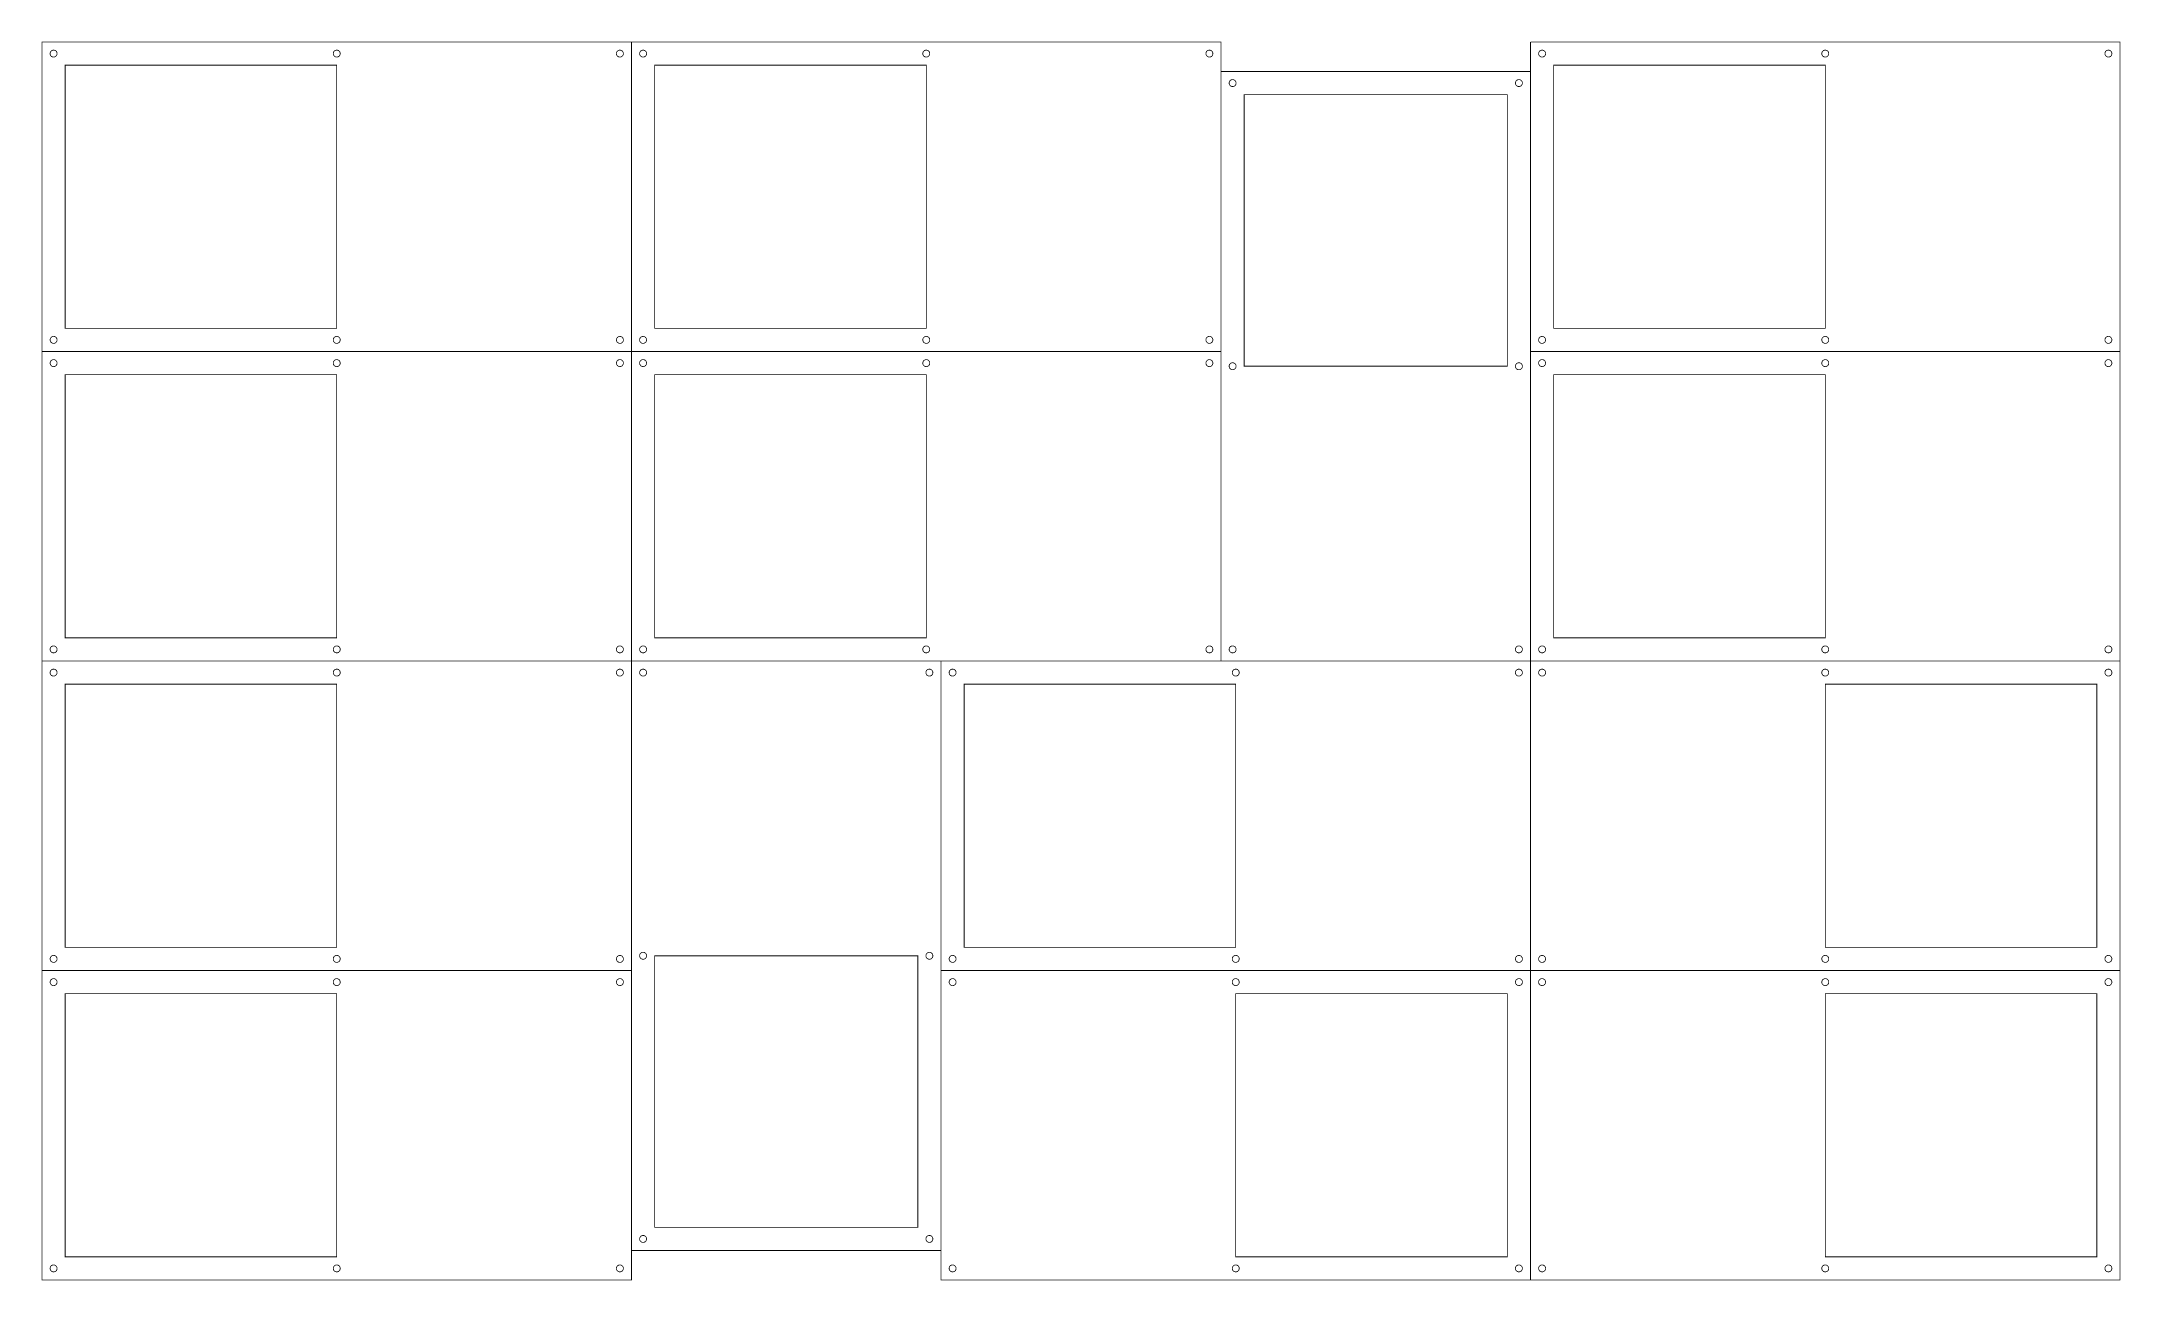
# Model space of a CAD drawing. Extents: x 0 to 896, y 0 to 534.
import ezdxf

# ---------------------------------------------------------------- set-up
doc = ezdxf.new("R2010")
doc.units = 0
doc.layers.get('0').update_dxf_attribs({"linetype": 'CONTINUOUS'})

msp = doc.modelspace()

# ---------------------------------------------------------------- linework, layer by layer
at = {"color": 0, "const_width": 0.35278}
for points in [[(254.176, 400.237), (0.17638, 400.237), (0.17638, 533.588), (254.176, 533.588)], [(0.17638, 133.537), (0.17638, 0.18669), (254.176, 0.18669), (254.176, 533.588), (508.178, 533.588), (508.178, 266.888)], [(641.528, 533.588), (641.528, 266.888)], [(641.528, 400.237), (895.528, 400.237), (895.528, 533.588), (641.528, 533.588)], [(641.528, 520.887), (508.178, 520.887)], [(254.176, 266.888), (0.17638, 266.888), (0.17638, 400.237)], [(254.176, 400.237), (508.178, 400.237)], [(895.528, 400.237), (895.528, 266.888), (254.176, 266.888)], [(254.176, 133.537), (0.17638, 133.537), (0.17638, 266.888)], [(387.526, 133.537), (641.528, 133.537), (641.528, 266.888)], [(895.528, 133.537), (641.528, 133.537), (641.528, 0.18669), (387.526, 0.18669), (387.526, 266.888)], [(641.528, 0.18669), (895.528, 0.18669), (895.528, 266.888)], [(254.176, 12.8867), (387.526, 12.8867)]]:
    msp.add_lwpolyline(points, dxfattribs=at)
at = {"color": 0}
for points, const_width in [([(6.67638, 528.588), (6.67638, 528.549), (6.66862, 528.435), (6.64589, 528.285), (6.60894, 528.142), (6.55849, 528.004), (6.49533, 527.872), (6.42019, 527.749), (6.33382, 527.633), (6.23703, 527.526), (6.13049, 527.431), (6.01503, 527.343), (5.89133, 527.268), (5.76025, 527.206), (5.6224, 527.156), (5.47868, 527.118), (5.32969, 527.096), (5.21468, 527.088), (5.17638, 527.088), (5.13803, 527.088), (5.023, 527.096), (4.87408, 527.118), (4.73031, 527.156), (4.5925, 527.206), (4.46137, 527.268), (4.33768, 527.343), (4.22222, 527.431), (4.11572, 527.526), (4.01888, 527.633), (3.93251, 527.749), (3.85742, 527.872), (3.79422, 528.004), (3.74382, 528.142), (3.70682, 528.285), (3.68408, 528.435), (3.67638, 528.549), (3.67638, 528.588), (3.67638, 528.626), (3.68408, 528.74), (3.70682, 528.89), (3.74382, 529.033), (3.79422, 529.171), (3.85742, 529.303), (3.93251, 529.426), (4.01888, 529.542), (4.11572, 529.649), (4.22222, 529.744), (4.33768, 529.832), (4.46137, 529.907), (4.5925, 529.969), (4.73031, 530.019), (4.87408, 530.057), (5.023, 530.079), (5.13803, 530.088), (5.17638, 530.088), (5.21468, 530.088), (5.32969, 530.079), (5.47868, 530.057), (5.6224, 530.019), (5.76025, 529.969), (5.89133, 529.907), (6.01503, 529.832), (6.13049, 529.744), (6.23703, 529.649), (6.33382, 529.542), (6.42019, 529.426), (6.49533, 529.303), (6.55849, 529.171), (6.60894, 529.033), (6.64589, 528.89), (6.66862, 528.74), (6.67638, 528.626), (6.67638, 528.588)], 0.33333), ([(128.677, 528.588), (128.677, 528.549), (128.669, 528.435), (128.646, 528.285), (128.609, 528.142), (128.559, 528.004), (128.496, 527.872), (128.42, 527.749), (128.334, 527.633), (128.237, 527.526), (128.131, 527.431), (128.015, 527.343), (127.892, 527.268), (127.76, 527.206), (127.623, 527.156), (127.479, 527.118), (127.33, 527.096), (127.215, 527.088), (127.177, 527.088), (127.138, 527.088), (127.023, 527.096), (126.874, 527.118), (126.731, 527.156), (126.593, 527.206), (126.462, 527.268), (126.338, 527.343), (126.222, 527.431), (126.116, 527.526), (126.019, 527.633), (125.933, 527.749), (125.858, 527.872), (125.794, 528.004), (125.744, 528.142), (125.707, 528.285), (125.684, 528.435), (125.677, 528.549), (125.677, 528.588), (125.677, 528.626), (125.684, 528.74), (125.707, 528.89), (125.744, 529.033), (125.794, 529.171), (125.858, 529.303), (125.933, 529.426), (126.019, 529.542), (126.116, 529.649), (126.222, 529.744), (126.338, 529.832), (126.462, 529.907), (126.593, 529.969), (126.731, 530.019), (126.874, 530.057), (127.023, 530.079), (127.138, 530.088), (127.177, 530.088), (127.215, 530.088), (127.33, 530.079), (127.479, 530.057), (127.623, 530.019), (127.76, 529.969), (127.892, 529.907), (128.015, 529.832), (128.131, 529.744), (128.237, 529.649), (128.334, 529.542), (128.42, 529.426), (128.496, 529.303), (128.559, 529.171), (128.609, 529.033), (128.646, 528.89), (128.669, 528.74), (128.677, 528.626), (128.677, 528.588)], 0.33333), ([(250.676, 528.588), (250.676, 528.549), (250.669, 528.435), (250.646, 528.285), (250.61, 528.142), (250.558, 528.004), (250.496, 527.872), (250.421, 527.749), (250.335, 527.633), (250.237, 527.526), (250.131, 527.431), (250.015, 527.343), (249.892, 527.268), (249.761, 527.206), (249.622, 527.156), (249.479, 527.118), (249.331, 527.096), (249.215, 527.088), (249.176, 527.088), (249.139, 527.088), (249.024, 527.096), (248.875, 527.118), (248.731, 527.156), (248.593, 527.206), (248.461, 527.268), (248.338, 527.343), (248.222, 527.431), (248.117, 527.526), (248.019, 527.633), (247.933, 527.749), (247.858, 527.872), (247.794, 528.004), (247.744, 528.142), (247.707, 528.285), (247.685, 528.435), (247.676, 528.549), (247.676, 528.588), (247.676, 528.626), (247.685, 528.74), (247.707, 528.89), (247.744, 529.033), (247.794, 529.171), (247.858, 529.303), (247.933, 529.426), (248.019, 529.542), (248.117, 529.649), (248.222, 529.744), (248.338, 529.832), (248.461, 529.907), (248.593, 529.969), (248.731, 530.019), (248.875, 530.057), (249.024, 530.079), (249.139, 530.088), (249.176, 530.088), (249.215, 530.088), (249.331, 530.079), (249.479, 530.057), (249.622, 530.019), (249.761, 529.969), (249.892, 529.907), (250.015, 529.832), (250.131, 529.744), (250.237, 529.649), (250.335, 529.542), (250.421, 529.426), (250.496, 529.303), (250.558, 529.171), (250.61, 529.033), (250.646, 528.89), (250.669, 528.74), (250.676, 528.626), (250.676, 528.588)], 0.33333), ([(260.676, 528.588), (260.676, 528.549), (260.669, 528.435), (260.646, 528.285), (260.61, 528.142), (260.558, 528.004), (260.496, 527.872), (260.421, 527.749), (260.335, 527.633), (260.237, 527.526), (260.131, 527.431), (260.015, 527.343), (259.892, 527.268), (259.761, 527.206), (259.622, 527.156), (259.479, 527.118), (259.331, 527.096), (259.215, 527.088), (259.176, 527.088), (259.139, 527.088), (259.024, 527.096), (258.875, 527.118), (258.731, 527.156), (258.593, 527.206), (258.463, 527.268), (258.338, 527.343), (258.222, 527.431), (258.117, 527.526), (258.019, 527.633), (257.933, 527.749), (257.858, 527.872), (257.794, 528.004), (257.744, 528.142), (257.707, 528.285), (257.685, 528.435), (257.676, 528.549), (257.676, 528.588), (257.676, 528.626), (257.685, 528.74), (257.707, 528.89), (257.744, 529.033), (257.794, 529.171), (257.858, 529.303), (257.933, 529.426), (258.019, 529.542), (258.117, 529.649), (258.222, 529.744), (258.338, 529.832), (258.463, 529.907), (258.593, 529.969), (258.731, 530.019), (258.875, 530.057), (259.024, 530.079), (259.139, 530.088), (259.176, 530.088), (259.215, 530.088), (259.331, 530.079), (259.479, 530.057), (259.622, 530.019), (259.761, 529.969), (259.892, 529.907), (260.015, 529.832), (260.131, 529.744), (260.237, 529.649), (260.335, 529.542), (260.421, 529.426), (260.496, 529.303), (260.558, 529.171), (260.61, 529.033), (260.646, 528.89), (260.669, 528.74), (260.676, 528.626), (260.676, 528.588)], 0.33333), ([(382.676, 528.588), (382.676, 528.549), (382.669, 528.435), (382.646, 528.285), (382.61, 528.142), (382.56, 528.004), (382.496, 527.872), (382.421, 527.749), (382.335, 527.633), (382.237, 527.526), (382.131, 527.431), (382.015, 527.343), (381.892, 527.268), (381.761, 527.206), (381.624, 527.156), (381.479, 527.118), (381.331, 527.096), (381.215, 527.088), (381.176, 527.088), (381.139, 527.088), (381.024, 527.096), (380.875, 527.118), (380.731, 527.156), (380.593, 527.206), (380.463, 527.268), (380.339, 527.343), (380.222, 527.431), (380.117, 527.526), (380.019, 527.633), (379.933, 527.749), (379.858, 527.872), (379.794, 528.004), (379.744, 528.142), (379.707, 528.285), (379.685, 528.435), (379.676, 528.549), (379.676, 528.588), (379.676, 528.626), (379.685, 528.74), (379.707, 528.89), (379.744, 529.033), (379.794, 529.171), (379.858, 529.303), (379.933, 529.426), (380.019, 529.542), (380.117, 529.649), (380.222, 529.744), (380.339, 529.832), (380.463, 529.907), (380.593, 529.969), (380.731, 530.019), (380.875, 530.057), (381.024, 530.079), (381.139, 530.088), (381.176, 530.088), (381.215, 530.088), (381.331, 530.079), (381.479, 530.057), (381.624, 530.019), (381.761, 529.969), (381.892, 529.907), (382.015, 529.832), (382.131, 529.744), (382.237, 529.649), (382.335, 529.542), (382.421, 529.426), (382.496, 529.303), (382.56, 529.171), (382.61, 529.033), (382.646, 528.89), (382.669, 528.74), (382.676, 528.626), (382.676, 528.588)], 0.33333), ([(504.678, 528.588), (504.678, 528.549), (504.669, 528.435), (504.647, 528.285), (504.61, 528.142), (504.56, 528.004), (504.496, 527.872), (504.421, 527.749), (504.335, 527.633), (504.238, 527.526), (504.132, 527.431), (504.015, 527.343), (503.892, 527.268), (503.761, 527.206), (503.624, 527.156), (503.479, 527.118), (503.331, 527.096), (503.215, 527.088), (503.178, 527.088), (503.139, 527.088), (503.024, 527.096), (502.875, 527.118), (502.731, 527.156), (502.593, 527.206), (502.463, 527.268), (502.339, 527.343), (502.224, 527.431), (502.117, 527.526), (502.019, 527.633), (501.933, 527.749), (501.858, 527.872), (501.794, 528.004), (501.744, 528.142), (501.707, 528.285), (501.685, 528.435), (501.678, 528.549), (501.678, 528.588), (501.678, 528.626), (501.685, 528.74), (501.707, 528.89), (501.744, 529.033), (501.794, 529.171), (501.858, 529.303), (501.933, 529.426), (502.019, 529.542), (502.117, 529.649), (502.224, 529.744), (502.339, 529.832), (502.463, 529.907), (502.593, 529.969), (502.731, 530.019), (502.875, 530.057), (503.024, 530.079), (503.139, 530.088), (503.178, 530.088), (503.215, 530.088), (503.331, 530.079), (503.479, 530.057), (503.624, 530.019), (503.761, 529.969), (503.892, 529.907), (504.015, 529.832), (504.132, 529.744), (504.238, 529.649), (504.335, 529.542), (504.421, 529.426), (504.496, 529.303), (504.56, 529.171), (504.61, 529.033), (504.647, 528.89), (504.669, 528.74), (504.678, 528.626), (504.678, 528.588)], 0.33333), ([(648.028, 528.588), (648.028, 528.549), (648.019, 528.435), (647.997, 528.285), (647.96, 528.142), (647.91, 528.004), (647.846, 527.872), (647.771, 527.749), (647.685, 527.633), (647.588, 527.526), (647.482, 527.431), (647.367, 527.343), (647.242, 527.268), (647.111, 527.206), (646.974, 527.156), (646.829, 527.118), (646.681, 527.096), (646.565, 527.088), (646.528, 527.088), (646.489, 527.088), (646.374, 527.096), (646.225, 527.118), (646.082, 527.156), (645.943, 527.206), (645.813, 527.268), (645.689, 527.343), (645.574, 527.431), (645.467, 527.526), (645.369, 527.633), (645.283, 527.749), (645.208, 527.872), (645.146, 528.004), (645.094, 528.142), (645.058, 528.285), (645.035, 528.435), (645.028, 528.549), (645.028, 528.588), (645.028, 528.626), (645.035, 528.74), (645.058, 528.89), (645.094, 529.033), (645.146, 529.171), (645.208, 529.303), (645.283, 529.426), (645.369, 529.542), (645.467, 529.649), (645.574, 529.744), (645.689, 529.832), (645.813, 529.907), (645.943, 529.969), (646.082, 530.019), (646.225, 530.057), (646.374, 530.079), (646.489, 530.088), (646.528, 530.088), (646.565, 530.088), (646.681, 530.079), (646.829, 530.057), (646.974, 530.019), (647.111, 529.969), (647.242, 529.907), (647.367, 529.832), (647.482, 529.744), (647.588, 529.649), (647.685, 529.542), (647.771, 529.426), (647.846, 529.303), (647.91, 529.171), (647.96, 529.033), (647.997, 528.89), (648.019, 528.74), (648.028, 528.626), (648.028, 528.588)], 0.33333), ([(770.028, 528.588), (770.028, 528.549), (770.019, 528.435), (769.997, 528.285), (769.96, 528.142), (769.91, 528.004), (769.846, 527.872), (769.771, 527.749), (769.685, 527.633), (769.589, 527.526), (769.482, 527.431), (769.367, 527.343), (769.243, 527.268), (769.111, 527.206), (768.974, 527.156), (768.831, 527.118), (768.681, 527.096), (768.565, 527.088), (768.528, 527.088), (768.489, 527.088), (768.374, 527.096), (768.225, 527.118), (768.082, 527.156), (767.943, 527.206), (767.813, 527.268), (767.689, 527.343), (767.574, 527.431), (767.467, 527.526), (767.369, 527.633), (767.283, 527.749), (767.208, 527.872), (767.146, 528.004), (767.094, 528.142), (767.058, 528.285), (767.035, 528.435), (767.028, 528.549), (767.028, 528.588), (767.028, 528.626), (767.035, 528.74), (767.058, 528.89), (767.094, 529.033), (767.146, 529.171), (767.208, 529.303), (767.283, 529.426), (767.369, 529.542), (767.467, 529.649), (767.574, 529.744), (767.689, 529.832), (767.813, 529.907), (767.943, 529.969), (768.082, 530.019), (768.225, 530.057), (768.374, 530.079), (768.489, 530.088), (768.528, 530.088), (768.565, 530.088), (768.681, 530.079), (768.831, 530.057), (768.974, 530.019), (769.111, 529.969), (769.243, 529.907), (769.367, 529.832), (769.482, 529.744), (769.589, 529.649), (769.685, 529.542), (769.771, 529.426), (769.846, 529.303), (769.91, 529.171), (769.96, 529.033), (769.997, 528.89), (770.019, 528.74), (770.028, 528.626), (770.028, 528.588)], 0.33333), ([(892.028, 528.588), (892.028, 528.549), (892.019, 528.435), (891.997, 528.285), (891.96, 528.142), (891.91, 528.004), (891.847, 527.872), (891.772, 527.749), (891.685, 527.633), (891.589, 527.526), (891.482, 527.431), (891.367, 527.343), (891.243, 527.268), (891.111, 527.206), (890.974, 527.156), (890.831, 527.118), (890.681, 527.096), (890.567, 527.088), (890.528, 527.088), (890.489, 527.088), (890.375, 527.096), (890.225, 527.118), (890.082, 527.156), (889.944, 527.206), (889.813, 527.268), (889.689, 527.343), (889.574, 527.431), (889.467, 527.526), (889.371, 527.633), (889.283, 527.749), (889.208, 527.872), (889.146, 528.004), (889.096, 528.142), (889.058, 528.285), (889.036, 528.435), (889.028, 528.549), (889.028, 528.588), (889.028, 528.626), (889.036, 528.74), (889.058, 528.89), (889.096, 529.033), (889.146, 529.171), (889.208, 529.303), (889.283, 529.426), (889.371, 529.542), (889.467, 529.649), (889.574, 529.744), (889.689, 529.832), (889.813, 529.907), (889.944, 529.969), (890.082, 530.019), (890.225, 530.057), (890.375, 530.079), (890.489, 530.088), (890.528, 530.088), (890.567, 530.088), (890.681, 530.079), (890.831, 530.057), (890.974, 530.019), (891.111, 529.969), (891.243, 529.907), (891.367, 529.832), (891.482, 529.744), (891.589, 529.649), (891.685, 529.542), (891.772, 529.426), (891.847, 529.303), (891.91, 529.171), (891.96, 529.033), (891.997, 528.89), (892.019, 528.74), (892.028, 528.626), (892.028, 528.588)], 0.33333), ([(10.1764, 523.588), (127.177, 523.588), (127.177, 410.237), (10.1764, 410.237), (10.1764, 523.588)], 0.35278), ([(264.176, 523.588), (381.176, 523.588), (381.176, 410.237), (264.176, 410.237), (264.176, 523.588)], 0.35278), ([(651.528, 523.588), (768.528, 523.588), (768.528, 410.237), (651.528, 410.237), (651.528, 523.588)], 0.35278), ([(514.678, 515.887), (514.678, 515.849), (514.669, 515.735), (514.647, 515.585), (514.61, 515.442), (514.56, 515.304), (514.496, 515.172), (514.421, 515.049), (514.335, 514.933), (514.238, 514.826), (514.132, 514.731), (514.015, 514.643), (513.892, 514.568), (513.761, 514.506), (513.624, 514.456), (513.479, 514.418), (513.331, 514.396), (513.215, 514.387), (513.178, 514.387), (513.139, 514.387), (513.024, 514.396), (512.875, 514.418), (512.731, 514.456), (512.593, 514.506), (512.463, 514.568), (512.339, 514.643), (512.224, 514.731), (512.117, 514.826), (512.019, 514.933), (511.933, 515.049), (511.858, 515.172), (511.794, 515.304), (511.744, 515.442), (511.707, 515.585), (511.685, 515.735), (511.678, 515.849), (511.678, 515.887), (511.678, 515.926), (511.685, 516.04), (511.707, 516.19), (511.744, 516.333), (511.794, 516.471), (511.858, 516.603), (511.933, 516.726), (512.019, 516.842), (512.117, 516.949), (512.224, 517.044), (512.339, 517.132), (512.463, 517.207), (512.593, 517.269), (512.731, 517.319), (512.875, 517.357), (513.024, 517.379), (513.139, 517.387), (513.178, 517.387), (513.215, 517.387), (513.331, 517.379), (513.479, 517.357), (513.624, 517.319), (513.761, 517.269), (513.892, 517.207), (514.015, 517.132), (514.132, 517.044), (514.238, 516.949), (514.335, 516.842), (514.421, 516.726), (514.496, 516.603), (514.56, 516.471), (514.61, 516.333), (514.647, 516.19), (514.669, 516.04), (514.678, 515.926), (514.678, 515.887)], 0.33333), ([(518.178, 510.887), (631.528, 510.887), (631.528, 393.888), (518.178, 393.888), (518.178, 510.887)], 0.35278), ([(638.028, 515.887), (638.028, 515.849), (638.019, 515.735), (637.997, 515.585), (637.96, 515.442), (637.91, 515.304), (637.846, 515.172), (637.771, 515.049), (637.685, 514.933), (637.588, 514.826), (637.482, 514.731), (637.367, 514.643), (637.242, 514.568), (637.111, 514.506), (636.974, 514.456), (636.829, 514.418), (636.681, 514.396), (636.565, 514.387), (636.528, 514.387), (636.489, 514.387), (636.374, 514.396), (636.225, 514.418), (636.082, 514.456), (635.943, 514.506), (635.813, 514.568), (635.689, 514.643), (635.574, 514.731), (635.467, 514.826), (635.369, 514.933), (635.283, 515.049), (635.208, 515.172), (635.146, 515.304), (635.094, 515.442), (635.058, 515.585), (635.035, 515.735), (635.028, 515.849), (635.028, 515.887), (635.028, 515.926), (635.035, 516.04), (635.058, 516.19), (635.094, 516.333), (635.146, 516.471), (635.208, 516.603), (635.283, 516.726), (635.369, 516.842), (635.467, 516.949), (635.574, 517.044), (635.689, 517.132), (635.813, 517.207), (635.943, 517.269), (636.082, 517.319), (636.225, 517.357), (636.374, 517.379), (636.489, 517.387), (636.528, 517.387), (636.565, 517.387), (636.681, 517.379), (636.829, 517.357), (636.974, 517.319), (637.111, 517.269), (637.242, 517.207), (637.367, 517.132), (637.482, 517.044), (637.588, 516.949), (637.685, 516.842), (637.771, 516.726), (637.846, 516.603), (637.91, 516.471), (637.96, 516.333), (637.997, 516.19), (638.019, 516.04), (638.028, 515.926), (638.028, 515.887)], 0.33333), ([(6.67638, 405.237), (6.67638, 405.199), (6.66862, 405.083), (6.64589, 404.935), (6.60894, 404.792), (6.55849, 404.653), (6.49533, 404.522), (6.42019, 404.399), (6.33382, 404.283), (6.23703, 404.176), (6.13049, 404.081), (6.01503, 403.993), (5.89133, 403.918), (5.76025, 403.856), (5.6224, 403.804), (5.47868, 403.768), (5.32969, 403.744), (5.21468, 403.737), (5.17638, 403.737), (5.13803, 403.737), (5.023, 403.744), (4.87408, 403.768), (4.73031, 403.804), (4.5925, 403.856), (4.46137, 403.918), (4.33768, 403.993), (4.22222, 404.081), (4.11572, 404.176), (4.01888, 404.283), (3.93251, 404.399), (3.85742, 404.522), (3.79422, 404.653), (3.74382, 404.792), (3.70682, 404.935), (3.68408, 405.083), (3.67638, 405.199), (3.67638, 405.237), (3.67638, 405.275), (3.68408, 405.39), (3.70682, 405.54), (3.74382, 405.683), (3.79422, 405.821), (3.85742, 405.953), (3.93251, 406.076), (4.01888, 406.192), (4.11572, 406.299), (4.22222, 406.394), (4.33768, 406.481), (4.46137, 406.557), (4.5925, 406.619), (4.73031, 406.669), (4.87408, 406.707), (5.023, 406.729), (5.13803, 406.737), (5.17638, 406.737), (5.21468, 406.737), (5.32969, 406.729), (5.47868, 406.707), (5.6224, 406.669), (5.76025, 406.619), (5.89133, 406.557), (6.01503, 406.481), (6.13049, 406.394), (6.23703, 406.299), (6.33382, 406.192), (6.42019, 406.076), (6.49533, 405.953), (6.55849, 405.821), (6.60894, 405.683), (6.64589, 405.54), (6.66862, 405.39), (6.67638, 405.275), (6.67638, 405.237)], 0.33333), ([(128.677, 405.237), (128.677, 405.199), (128.669, 405.083), (128.646, 404.935), (128.609, 404.792), (128.559, 404.653), (128.496, 404.522), (128.42, 404.399), (128.334, 404.283), (128.237, 404.176), (128.131, 404.081), (128.015, 403.993), (127.892, 403.918), (127.76, 403.856), (127.623, 403.804), (127.479, 403.768), (127.33, 403.744), (127.215, 403.737), (127.177, 403.737), (127.138, 403.737), (127.023, 403.744), (126.874, 403.768), (126.731, 403.804), (126.593, 403.856), (126.462, 403.918), (126.338, 403.993), (126.222, 404.081), (126.116, 404.176), (126.019, 404.283), (125.933, 404.399), (125.858, 404.522), (125.794, 404.653), (125.744, 404.792), (125.707, 404.935), (125.684, 405.083), (125.677, 405.199), (125.677, 405.237), (125.677, 405.275), (125.684, 405.39), (125.707, 405.54), (125.744, 405.683), (125.794, 405.821), (125.858, 405.953), (125.933, 406.076), (126.019, 406.192), (126.116, 406.299), (126.222, 406.394), (126.338, 406.481), (126.462, 406.557), (126.593, 406.619), (126.731, 406.669), (126.874, 406.707), (127.023, 406.729), (127.138, 406.737), (127.177, 406.737), (127.215, 406.737), (127.33, 406.729), (127.479, 406.707), (127.623, 406.669), (127.76, 406.619), (127.892, 406.557), (128.015, 406.481), (128.131, 406.394), (128.237, 406.299), (128.334, 406.192), (128.42, 406.076), (128.496, 405.953), (128.559, 405.821), (128.609, 405.683), (128.646, 405.54), (128.669, 405.39), (128.677, 405.275), (128.677, 405.237)], 0.33333), ([(250.676, 405.237), (250.676, 405.199), (250.669, 405.083), (250.646, 404.935), (250.61, 404.792), (250.558, 404.653), (250.496, 404.522), (250.421, 404.399), (250.335, 404.283), (250.237, 404.176), (250.131, 404.081), (250.015, 403.993), (249.892, 403.918), (249.761, 403.856), (249.622, 403.804), (249.479, 403.768), (249.331, 403.744), (249.215, 403.737), (249.176, 403.737), (249.139, 403.737), (249.024, 403.744), (248.875, 403.768), (248.731, 403.804), (248.593, 403.856), (248.461, 403.918), (248.338, 403.993), (248.222, 404.081), (248.117, 404.176), (248.019, 404.283), (247.933, 404.399), (247.858, 404.522), (247.794, 404.653), (247.744, 404.792), (247.707, 404.935), (247.685, 405.083), (247.676, 405.199), (247.676, 405.237), (247.676, 405.275), (247.685, 405.39), (247.707, 405.54), (247.744, 405.683), (247.794, 405.821), (247.858, 405.953), (247.933, 406.076), (248.019, 406.192), (248.117, 406.299), (248.222, 406.394), (248.338, 406.481), (248.461, 406.557), (248.593, 406.619), (248.731, 406.669), (248.875, 406.707), (249.024, 406.729), (249.139, 406.737), (249.176, 406.737), (249.215, 406.737), (249.331, 406.729), (249.479, 406.707), (249.622, 406.669), (249.761, 406.619), (249.892, 406.557), (250.015, 406.481), (250.131, 406.394), (250.237, 406.299), (250.335, 406.192), (250.421, 406.076), (250.496, 405.953), (250.558, 405.821), (250.61, 405.683), (250.646, 405.54), (250.669, 405.39), (250.676, 405.275), (250.676, 405.237)], 0.33333), ([(260.676, 405.237), (260.676, 405.199), (260.669, 405.083), (260.646, 404.935), (260.61, 404.792), (260.558, 404.653), (260.496, 404.522), (260.421, 404.399), (260.335, 404.283), (260.237, 404.176), (260.131, 404.081), (260.015, 403.993), (259.892, 403.918), (259.761, 403.856), (259.622, 403.804), (259.479, 403.768), (259.331, 403.744), (259.215, 403.737), (259.176, 403.737), (259.139, 403.737), (259.024, 403.744), (258.875, 403.768), (258.731, 403.804), (258.593, 403.856), (258.463, 403.918), (258.338, 403.993), (258.222, 404.081), (258.117, 404.176), (258.019, 404.283), (257.933, 404.399), (257.858, 404.522), (257.794, 404.653), (257.744, 404.792), (257.707, 404.935), (257.685, 405.083), (257.676, 405.199), (257.676, 405.237), (257.676, 405.275), (257.685, 405.39), (257.707, 405.54), (257.744, 405.683), (257.794, 405.821), (257.858, 405.953), (257.933, 406.076), (258.019, 406.192), (258.117, 406.299), (258.222, 406.394), (258.338, 406.481), (258.463, 406.557), (258.593, 406.619), (258.731, 406.669), (258.875, 406.707), (259.024, 406.729), (259.139, 406.737), (259.176, 406.737), (259.215, 406.737), (259.331, 406.729), (259.479, 406.707), (259.622, 406.669), (259.761, 406.619), (259.892, 406.557), (260.015, 406.481), (260.131, 406.394), (260.237, 406.299), (260.335, 406.192), (260.421, 406.076), (260.496, 405.953), (260.558, 405.821), (260.61, 405.683), (260.646, 405.54), (260.669, 405.39), (260.676, 405.275), (260.676, 405.237)], 0.33333), ([(382.676, 405.237), (382.676, 405.199), (382.669, 405.083), (382.646, 404.935), (382.61, 404.792), (382.56, 404.653), (382.496, 404.522), (382.421, 404.399), (382.335, 404.283), (382.237, 404.176), (382.131, 404.081), (382.015, 403.993), (381.892, 403.918), (381.761, 403.856), (381.624, 403.804), (381.479, 403.768), (381.331, 403.744), (381.215, 403.737), (381.176, 403.737), (381.139, 403.737), (381.024, 403.744), (380.875, 403.768), (380.731, 403.804), (380.593, 403.856), (380.463, 403.918), (380.339, 403.993), (380.222, 404.081), (380.117, 404.176), (380.019, 404.283), (379.933, 404.399), (379.858, 404.522), (379.794, 404.653), (379.744, 404.792), (379.707, 404.935), (379.685, 405.083), (379.676, 405.199), (379.676, 405.237), (379.676, 405.275), (379.685, 405.39), (379.707, 405.54), (379.744, 405.683), (379.794, 405.821), (379.858, 405.953), (379.933, 406.076), (380.019, 406.192), (380.117, 406.299), (380.222, 406.394), (380.339, 406.481), (380.463, 406.557), (380.593, 406.619), (380.731, 406.669), (380.875, 406.707), (381.024, 406.729), (381.139, 406.737), (381.176, 406.737), (381.215, 406.737), (381.331, 406.729), (381.479, 406.707), (381.624, 406.669), (381.761, 406.619), (381.892, 406.557), (382.015, 406.481), (382.131, 406.394), (382.237, 406.299), (382.335, 406.192), (382.421, 406.076), (382.496, 405.953), (382.56, 405.821), (382.61, 405.683), (382.646, 405.54), (382.669, 405.39), (382.676, 405.275), (382.676, 405.237)], 0.33333), ([(504.678, 405.237), (504.678, 405.199), (504.669, 405.083), (504.647, 404.935), (504.61, 404.792), (504.56, 404.653), (504.496, 404.522), (504.421, 404.399), (504.335, 404.283), (504.238, 404.176), (504.132, 404.081), (504.015, 403.993), (503.892, 403.918), (503.761, 403.856), (503.624, 403.804), (503.479, 403.768), (503.331, 403.744), (503.215, 403.737), (503.178, 403.737), (503.139, 403.737), (503.024, 403.744), (502.875, 403.768), (502.731, 403.804), (502.593, 403.856), (502.463, 403.918), (502.339, 403.993), (502.224, 404.081), (502.117, 404.176), (502.019, 404.283), (501.933, 404.399), (501.858, 404.522), (501.794, 404.653), (501.744, 404.792), (501.707, 404.935), (501.685, 405.083), (501.678, 405.199), (501.678, 405.237), (501.678, 405.275), (501.685, 405.39), (501.707, 405.54), (501.744, 405.683), (501.794, 405.821), (501.858, 405.953), (501.933, 406.076), (502.019, 406.192), (502.117, 406.299), (502.224, 406.394), (502.339, 406.481), (502.463, 406.557), (502.593, 406.619), (502.731, 406.669), (502.875, 406.707), (503.024, 406.729), (503.139, 406.737), (503.178, 406.737), (503.215, 406.737), (503.331, 406.729), (503.479, 406.707), (503.624, 406.669), (503.761, 406.619), (503.892, 406.557), (504.015, 406.481), (504.132, 406.394), (504.238, 406.299), (504.335, 406.192), (504.421, 406.076), (504.496, 405.953), (504.56, 405.821), (504.61, 405.683), (504.647, 405.54), (504.669, 405.39), (504.678, 405.275), (504.678, 405.237)], 0.33333), ([(648.028, 405.237), (648.028, 405.199), (648.019, 405.083), (647.997, 404.935), (647.96, 404.792), (647.91, 404.653), (647.846, 404.522), (647.771, 404.399), (647.685, 404.283), (647.588, 404.176), (647.482, 404.081), (647.367, 403.993), (647.242, 403.918), (647.111, 403.856), (646.974, 403.804), (646.829, 403.768), (646.681, 403.744), (646.565, 403.737), (646.528, 403.737), (646.489, 403.737), (646.374, 403.744), (646.225, 403.768), (646.082, 403.804), (645.943, 403.856), (645.813, 403.918), (645.689, 403.993), (645.574, 404.081), (645.467, 404.176), (645.369, 404.283), (645.283, 404.399), (645.208, 404.522), (645.146, 404.653), (645.094, 404.792), (645.058, 404.935), (645.035, 405.083), (645.028, 405.199), (645.028, 405.237), (645.028, 405.275), (645.035, 405.39), (645.058, 405.54), (645.094, 405.683), (645.146, 405.821), (645.208, 405.953), (645.283, 406.076), (645.369, 406.192), (645.467, 406.299), (645.574, 406.394), (645.689, 406.481), (645.813, 406.557), (645.943, 406.619), (646.082, 406.669), (646.225, 406.707), (646.374, 406.729), (646.489, 406.737), (646.528, 406.737), (646.565, 406.737), (646.681, 406.729), (646.829, 406.707), (646.974, 406.669), (647.111, 406.619), (647.242, 406.557), (647.367, 406.481), (647.482, 406.394), (647.588, 406.299), (647.685, 406.192), (647.771, 406.076), (647.846, 405.953), (647.91, 405.821), (647.96, 405.683), (647.997, 405.54), (648.019, 405.39), (648.028, 405.275), (648.028, 405.237)], 0.33333), ([(770.028, 405.237), (770.028, 405.199), (770.019, 405.083), (769.997, 404.935), (769.96, 404.792), (769.91, 404.653), (769.846, 404.522), (769.771, 404.399), (769.685, 404.283), (769.589, 404.176), (769.482, 404.081), (769.367, 403.993), (769.243, 403.918), (769.111, 403.856), (768.974, 403.804), (768.831, 403.768), (768.681, 403.744), (768.565, 403.737), (768.528, 403.737), (768.489, 403.737), (768.374, 403.744), (768.225, 403.768), (768.082, 403.804), (767.943, 403.856), (767.813, 403.918), (767.689, 403.993), (767.574, 404.081), (767.467, 404.176), (767.369, 404.283), (767.283, 404.399), (767.208, 404.522), (767.146, 404.653), (767.094, 404.792), (767.058, 404.935), (767.035, 405.083), (767.028, 405.199), (767.028, 405.237), (767.028, 405.275), (767.035, 405.39), (767.058, 405.54), (767.094, 405.683), (767.146, 405.821), (767.208, 405.953), (767.283, 406.076), (767.369, 406.192), (767.467, 406.299), (767.574, 406.394), (767.689, 406.481), (767.813, 406.557), (767.943, 406.619), (768.082, 406.669), (768.225, 406.707), (768.374, 406.729), (768.489, 406.737), (768.528, 406.737), (768.565, 406.737), (768.681, 406.729), (768.831, 406.707), (768.974, 406.669), (769.111, 406.619), (769.243, 406.557), (769.367, 406.481), (769.482, 406.394), (769.589, 406.299), (769.685, 406.192), (769.771, 406.076), (769.846, 405.953), (769.91, 405.821), (769.96, 405.683), (769.997, 405.54), (770.019, 405.39), (770.028, 405.275), (770.028, 405.237)], 0.33333), ([(892.028, 405.237), (892.028, 405.199), (892.019, 405.083), (891.997, 404.935), (891.96, 404.792), (891.91, 404.653), (891.847, 404.522), (891.772, 404.399), (891.685, 404.283), (891.589, 404.176), (891.482, 404.081), (891.367, 403.993), (891.243, 403.918), (891.111, 403.856), (890.974, 403.804), (890.831, 403.768), (890.681, 403.744), (890.567, 403.737), (890.528, 403.737), (890.489, 403.737), (890.375, 403.744), (890.225, 403.768), (890.082, 403.804), (889.944, 403.856), (889.813, 403.918), (889.689, 403.993), (889.574, 404.081), (889.467, 404.176), (889.371, 404.283), (889.283, 404.399), (889.208, 404.522), (889.146, 404.653), (889.096, 404.792), (889.058, 404.935), (889.036, 405.083), (889.028, 405.199), (889.028, 405.237), (889.028, 405.275), (889.036, 405.39), (889.058, 405.54), (889.096, 405.683), (889.146, 405.821), (889.208, 405.953), (889.283, 406.076), (889.371, 406.192), (889.467, 406.299), (889.574, 406.394), (889.689, 406.481), (889.813, 406.557), (889.944, 406.619), (890.082, 406.669), (890.225, 406.707), (890.375, 406.729), (890.489, 406.737), (890.528, 406.737), (890.567, 406.737), (890.681, 406.729), (890.831, 406.707), (890.974, 406.669), (891.111, 406.619), (891.243, 406.557), (891.367, 406.481), (891.482, 406.394), (891.589, 406.299), (891.685, 406.192), (891.772, 406.076), (891.847, 405.953), (891.91, 405.821), (891.96, 405.683), (891.997, 405.54), (892.019, 405.39), (892.028, 405.275), (892.028, 405.237)], 0.33333), ([(6.67638, 395.237), (6.67638, 395.199), (6.66862, 395.083), (6.64589, 394.935), (6.60894, 394.792), (6.55849, 394.653), (6.49533, 394.522), (6.42019, 394.399), (6.33382, 394.283), (6.23703, 394.176), (6.13049, 394.081), (6.01503, 393.993), (5.89133, 393.918), (5.76025, 393.856), (5.6224, 393.804), (5.47868, 393.768), (5.32969, 393.744), (5.21468, 393.737), (5.17638, 393.737), (5.13803, 393.737), (5.023, 393.744), (4.87408, 393.768), (4.73031, 393.804), (4.5925, 393.856), (4.46137, 393.918), (4.33768, 393.993), (4.22222, 394.081), (4.11572, 394.176), (4.01888, 394.283), (3.93251, 394.399), (3.85742, 394.522), (3.79422, 394.653), (3.74382, 394.792), (3.70682, 394.935), (3.68408, 395.083), (3.67638, 395.199), (3.67638, 395.237), (3.67638, 395.275), (3.68408, 395.39), (3.70682, 395.54), (3.74382, 395.683), (3.79422, 395.821), (3.85742, 395.953), (3.93251, 396.076), (4.01888, 396.192), (4.11572, 396.299), (4.22222, 396.394), (4.33768, 396.481), (4.46137, 396.557), (4.5925, 396.619), (4.73031, 396.669), (4.87408, 396.707), (5.023, 396.729), (5.13803, 396.737), (5.17638, 396.737), (5.21468, 396.737), (5.32969, 396.729), (5.47868, 396.707), (5.6224, 396.669), (5.76025, 396.619), (5.89133, 396.557), (6.01503, 396.481), (6.13049, 396.394), (6.23703, 396.299), (6.33382, 396.192), (6.42019, 396.076), (6.49533, 395.953), (6.55849, 395.821), (6.60894, 395.683), (6.64589, 395.54), (6.66862, 395.39), (6.67638, 395.275), (6.67638, 395.237)], 0.33333), ([(128.677, 395.237), (128.677, 395.199), (128.669, 395.083), (128.646, 394.935), (128.609, 394.792), (128.559, 394.653), (128.496, 394.522), (128.42, 394.399), (128.334, 394.283), (128.237, 394.176), (128.131, 394.081), (128.015, 393.993), (127.892, 393.918), (127.76, 393.856), (127.623, 393.804), (127.479, 393.768), (127.33, 393.744), (127.215, 393.737), (127.177, 393.737), (127.138, 393.737), (127.023, 393.744), (126.874, 393.768), (126.731, 393.804), (126.593, 393.856), (126.462, 393.918), (126.338, 393.993), (126.222, 394.081), (126.116, 394.176), (126.019, 394.283), (125.933, 394.399), (125.858, 394.522), (125.794, 394.653), (125.744, 394.792), (125.707, 394.935), (125.684, 395.083), (125.677, 395.199), (125.677, 395.237), (125.677, 395.275), (125.684, 395.39), (125.707, 395.54), (125.744, 395.683), (125.794, 395.821), (125.858, 395.953), (125.933, 396.076), (126.019, 396.192), (126.116, 396.299), (126.222, 396.394), (126.338, 396.481), (126.462, 396.557), (126.593, 396.619), (126.731, 396.669), (126.874, 396.707), (127.023, 396.729), (127.138, 396.737), (127.177, 396.737), (127.215, 396.737), (127.33, 396.729), (127.479, 396.707), (127.623, 396.669), (127.76, 396.619), (127.892, 396.557), (128.015, 396.481), (128.131, 396.394), (128.237, 396.299), (128.334, 396.192), (128.42, 396.076), (128.496, 395.953), (128.559, 395.821), (128.609, 395.683), (128.646, 395.54), (128.669, 395.39), (128.677, 395.275), (128.677, 395.237)], 0.33333), ([(250.676, 395.237), (250.676, 395.199), (250.669, 395.083), (250.646, 394.935), (250.61, 394.792), (250.558, 394.653), (250.496, 394.522), (250.421, 394.399), (250.335, 394.283), (250.237, 394.176), (250.131, 394.081), (250.015, 393.993), (249.892, 393.918), (249.761, 393.856), (249.622, 393.804), (249.479, 393.768), (249.331, 393.744), (249.215, 393.737), (249.176, 393.737), (249.139, 393.737), (249.024, 393.744), (248.875, 393.768), (248.731, 393.804), (248.593, 393.856), (248.461, 393.918), (248.338, 393.993), (248.222, 394.081), (248.117, 394.176), (248.019, 394.283), (247.933, 394.399), (247.858, 394.522), (247.794, 394.653), (247.744, 394.792), (247.707, 394.935), (247.685, 395.083), (247.676, 395.199), (247.676, 395.237), (247.676, 395.275), (247.685, 395.39), (247.707, 395.54), (247.744, 395.683), (247.794, 395.821), (247.858, 395.953), (247.933, 396.076), (248.019, 396.192), (248.117, 396.299), (248.222, 396.394), (248.338, 396.481), (248.461, 396.557), (248.593, 396.619), (248.731, 396.669), (248.875, 396.707), (249.024, 396.729), (249.139, 396.737), (249.176, 396.737), (249.215, 396.737), (249.331, 396.729), (249.479, 396.707), (249.622, 396.669), (249.761, 396.619), (249.892, 396.557), (250.015, 396.481), (250.131, 396.394), (250.237, 396.299), (250.335, 396.192), (250.421, 396.076), (250.496, 395.953), (250.558, 395.821), (250.61, 395.683), (250.646, 395.54), (250.669, 395.39), (250.676, 395.275), (250.676, 395.237)], 0.33333), ([(260.676, 395.237), (260.676, 395.199), (260.669, 395.083), (260.646, 394.935), (260.61, 394.792), (260.558, 394.653), (260.496, 394.522), (260.421, 394.399), (260.335, 394.283), (260.237, 394.176), (260.131, 394.081), (260.015, 393.993), (259.892, 393.918), (259.761, 393.856), (259.622, 393.804), (259.479, 393.768), (259.331, 393.744), (259.215, 393.737), (259.176, 393.737), (259.139, 393.737), (259.024, 393.744), (258.875, 393.768), (258.731, 393.804), (258.593, 393.856), (258.463, 393.918), (258.338, 393.993), (258.222, 394.081), (258.117, 394.176), (258.019, 394.283), (257.933, 394.399), (257.858, 394.522), (257.794, 394.653), (257.744, 394.792), (257.707, 394.935), (257.685, 395.083), (257.676, 395.199), (257.676, 395.237), (257.676, 395.275), (257.685, 395.39), (257.707, 395.54), (257.744, 395.683), (257.794, 395.821), (257.858, 395.953), (257.933, 396.076), (258.019, 396.192), (258.117, 396.299), (258.222, 396.394), (258.338, 396.481), (258.463, 396.557), (258.593, 396.619), (258.731, 396.669), (258.875, 396.707), (259.024, 396.729), (259.139, 396.737), (259.176, 396.737), (259.215, 396.737), (259.331, 396.729), (259.479, 396.707), (259.622, 396.669), (259.761, 396.619), (259.892, 396.557), (260.015, 396.481), (260.131, 396.394), (260.237, 396.299), (260.335, 396.192), (260.421, 396.076), (260.496, 395.953), (260.558, 395.821), (260.61, 395.683), (260.646, 395.54), (260.669, 395.39), (260.676, 395.275), (260.676, 395.237)], 0.33333), ([(382.676, 395.237), (382.676, 395.199), (382.669, 395.083), (382.646, 394.935), (382.61, 394.792), (382.56, 394.653), (382.496, 394.522), (382.421, 394.399), (382.335, 394.283), (382.237, 394.176), (382.131, 394.081), (382.015, 393.993), (381.892, 393.918), (381.761, 393.856), (381.624, 393.804), (381.479, 393.768), (381.331, 393.744), (381.215, 393.737), (381.176, 393.737), (381.139, 393.737), (381.024, 393.744), (380.875, 393.768), (380.731, 393.804), (380.593, 393.856), (380.463, 393.918), (380.339, 393.993), (380.222, 394.081), (380.117, 394.176), (380.019, 394.283), (379.933, 394.399), (379.858, 394.522), (379.794, 394.653), (379.744, 394.792), (379.707, 394.935), (379.685, 395.083), (379.676, 395.199), (379.676, 395.237), (379.676, 395.275), (379.685, 395.39), (379.707, 395.54), (379.744, 395.683), (379.794, 395.821), (379.858, 395.953), (379.933, 396.076), (380.019, 396.192), (380.117, 396.299), (380.222, 396.394), (380.339, 396.481), (380.463, 396.557), (380.593, 396.619), (380.731, 396.669), (380.875, 396.707), (381.024, 396.729), (381.139, 396.737), (381.176, 396.737), (381.215, 396.737), (381.331, 396.729), (381.479, 396.707), (381.624, 396.669), (381.761, 396.619), (381.892, 396.557), (382.015, 396.481), (382.131, 396.394), (382.237, 396.299), (382.335, 396.192), (382.421, 396.076), (382.496, 395.953), (382.56, 395.821), (382.61, 395.683), (382.646, 395.54), (382.669, 395.39), (382.676, 395.275), (382.676, 395.237)], 0.33333), ([(504.678, 395.237), (504.678, 395.199), (504.669, 395.083), (504.647, 394.935), (504.61, 394.792), (504.56, 394.653), (504.496, 394.522), (504.421, 394.399), (504.335, 394.283), (504.238, 394.176), (504.132, 394.081), (504.015, 393.993), (503.892, 393.918), (503.761, 393.856), (503.624, 393.804), (503.479, 393.768), (503.331, 393.744), (503.215, 393.737), (503.178, 393.737), (503.139, 393.737), (503.024, 393.744), (502.875, 393.768), (502.731, 393.804), (502.593, 393.856), (502.463, 393.918), (502.339, 393.993), (502.224, 394.081), (502.117, 394.176), (502.019, 394.283), (501.933, 394.399), (501.858, 394.522), (501.794, 394.653), (501.744, 394.792), (501.707, 394.935), (501.685, 395.083), (501.678, 395.199), (501.678, 395.237), (501.678, 395.275), (501.685, 395.39), (501.707, 395.54), (501.744, 395.683), (501.794, 395.821), (501.858, 395.953), (501.933, 396.076), (502.019, 396.192), (502.117, 396.299), (502.224, 396.394), (502.339, 396.481), (502.463, 396.557), (502.593, 396.619), (502.731, 396.669), (502.875, 396.707), (503.024, 396.729), (503.139, 396.737), (503.178, 396.737), (503.215, 396.737), (503.331, 396.729), (503.479, 396.707), (503.624, 396.669), (503.761, 396.619), (503.892, 396.557), (504.015, 396.481), (504.132, 396.394), (504.238, 396.299), (504.335, 396.192), (504.421, 396.076), (504.496, 395.953), (504.56, 395.821), (504.61, 395.683), (504.647, 395.54), (504.669, 395.39), (504.678, 395.275), (504.678, 395.237)], 0.33333), ([(514.678, 393.888), (514.678, 393.849), (514.669, 393.733), (514.647, 393.585), (514.61, 393.442), (514.56, 393.303), (514.496, 393.172), (514.421, 393.049), (514.335, 392.933), (514.238, 392.826), (514.132, 392.729), (514.015, 392.643), (513.892, 392.568), (513.761, 392.506), (513.624, 392.454), (513.479, 392.418), (513.331, 392.394), (513.215, 392.388), (513.178, 392.388), (513.139, 392.388), (513.024, 392.394), (512.875, 392.418), (512.731, 392.454), (512.593, 392.506), (512.463, 392.568), (512.339, 392.643), (512.224, 392.729), (512.117, 392.826), (512.019, 392.933), (511.933, 393.049), (511.858, 393.172), (511.794, 393.303), (511.744, 393.442), (511.707, 393.585), (511.685, 393.733), (511.678, 393.849), (511.678, 393.888), (511.678, 393.925), (511.685, 394.04), (511.707, 394.19), (511.744, 394.333), (511.794, 394.471), (511.858, 394.603), (511.933, 394.726), (512.019, 394.842), (512.117, 394.949), (512.224, 395.044), (512.339, 395.131), (512.463, 395.207), (512.593, 395.269), (512.731, 395.319), (512.875, 395.357), (513.024, 395.379), (513.139, 395.388), (513.178, 395.388), (513.215, 395.388), (513.331, 395.379), (513.479, 395.357), (513.624, 395.319), (513.761, 395.269), (513.892, 395.207), (514.015, 395.131), (514.132, 395.044), (514.238, 394.949), (514.335, 394.842), (514.421, 394.726), (514.496, 394.603), (514.56, 394.471), (514.61, 394.333), (514.647, 394.19), (514.669, 394.04), (514.678, 393.925), (514.678, 393.888)], 0.33333), ([(638.028, 393.888), (638.028, 393.849), (638.019, 393.733), (637.997, 393.585), (637.96, 393.442), (637.91, 393.303), (637.846, 393.172), (637.771, 393.049), (637.685, 392.933), (637.588, 392.826), (637.482, 392.729), (637.367, 392.643), (637.242, 392.568), (637.111, 392.506), (636.974, 392.454), (636.829, 392.418), (636.681, 392.394), (636.565, 392.388), (636.528, 392.388), (636.489, 392.388), (636.374, 392.394), (636.225, 392.418), (636.082, 392.454), (635.943, 392.506), (635.813, 392.568), (635.689, 392.643), (635.574, 392.729), (635.467, 392.826), (635.369, 392.933), (635.283, 393.049), (635.208, 393.172), (635.146, 393.303), (635.094, 393.442), (635.058, 393.585), (635.035, 393.733), (635.028, 393.849), (635.028, 393.888), (635.028, 393.925), (635.035, 394.04), (635.058, 394.19), (635.094, 394.333), (635.146, 394.471), (635.208, 394.603), (635.283, 394.726), (635.369, 394.842), (635.467, 394.949), (635.574, 395.044), (635.689, 395.131), (635.813, 395.207), (635.943, 395.269), (636.082, 395.319), (636.225, 395.357), (636.374, 395.379), (636.489, 395.388), (636.528, 395.388), (636.565, 395.388), (636.681, 395.379), (636.829, 395.357), (636.974, 395.319), (637.111, 395.269), (637.242, 395.207), (637.367, 395.131), (637.482, 395.044), (637.588, 394.949), (637.685, 394.842), (637.771, 394.726), (637.846, 394.603), (637.91, 394.471), (637.96, 394.333), (637.997, 394.19), (638.019, 394.04), (638.028, 393.925), (638.028, 393.888)], 0.33333), ([(648.028, 395.237), (648.028, 395.199), (648.019, 395.083), (647.997, 394.935), (647.96, 394.792), (647.91, 394.653), (647.846, 394.522), (647.771, 394.399), (647.685, 394.283), (647.588, 394.176), (647.482, 394.081), (647.367, 393.993), (647.242, 393.918), (647.111, 393.856), (646.974, 393.804), (646.829, 393.768), (646.681, 393.744), (646.565, 393.737), (646.528, 393.737), (646.489, 393.737), (646.374, 393.744), (646.225, 393.768), (646.082, 393.804), (645.943, 393.856), (645.813, 393.918), (645.689, 393.993), (645.574, 394.081), (645.467, 394.176), (645.369, 394.283), (645.283, 394.399), (645.208, 394.522), (645.146, 394.653), (645.094, 394.792), (645.058, 394.935), (645.035, 395.083), (645.028, 395.199), (645.028, 395.237), (645.028, 395.275), (645.035, 395.39), (645.058, 395.54), (645.094, 395.683), (645.146, 395.821), (645.208, 395.953), (645.283, 396.076), (645.369, 396.192), (645.467, 396.299), (645.574, 396.394), (645.689, 396.481), (645.813, 396.557), (645.943, 396.619), (646.082, 396.669), (646.225, 396.707), (646.374, 396.729), (646.489, 396.737), (646.528, 396.737), (646.565, 396.737), (646.681, 396.729), (646.829, 396.707), (646.974, 396.669), (647.111, 396.619), (647.242, 396.557), (647.367, 396.481), (647.482, 396.394), (647.588, 396.299), (647.685, 396.192), (647.771, 396.076), (647.846, 395.953), (647.91, 395.821), (647.96, 395.683), (647.997, 395.54), (648.019, 395.39), (648.028, 395.275), (648.028, 395.237)], 0.33333), ([(770.028, 395.237), (770.028, 395.199), (770.019, 395.083), (769.997, 394.935), (769.96, 394.792), (769.91, 394.653), (769.846, 394.522), (769.771, 394.399), (769.685, 394.283), (769.589, 394.176), (769.482, 394.081), (769.367, 393.993), (769.243, 393.918), (769.111, 393.856), (768.974, 393.804), (768.831, 393.768), (768.681, 393.744), (768.565, 393.737), (768.528, 393.737), (768.489, 393.737), (768.374, 393.744), (768.225, 393.768), (768.082, 393.804), (767.943, 393.856), (767.813, 393.918), (767.689, 393.993), (767.574, 394.081), (767.467, 394.176), (767.369, 394.283), (767.283, 394.399), (767.208, 394.522), (767.146, 394.653), (767.094, 394.792), (767.058, 394.935), (767.035, 395.083), (767.028, 395.199), (767.028, 395.237), (767.028, 395.275), (767.035, 395.39), (767.058, 395.54), (767.094, 395.683), (767.146, 395.821), (767.208, 395.953), (767.283, 396.076), (767.369, 396.192), (767.467, 396.299), (767.574, 396.394), (767.689, 396.481), (767.813, 396.557), (767.943, 396.619), (768.082, 396.669), (768.225, 396.707), (768.374, 396.729), (768.489, 396.737), (768.528, 396.737), (768.565, 396.737), (768.681, 396.729), (768.831, 396.707), (768.974, 396.669), (769.111, 396.619), (769.243, 396.557), (769.367, 396.481), (769.482, 396.394), (769.589, 396.299), (769.685, 396.192), (769.771, 396.076), (769.846, 395.953), (769.91, 395.821), (769.96, 395.683), (769.997, 395.54), (770.019, 395.39), (770.028, 395.275), (770.028, 395.237)], 0.33333), ([(892.028, 395.237), (892.028, 395.199), (892.019, 395.083), (891.997, 394.935), (891.96, 394.792), (891.91, 394.653), (891.847, 394.522), (891.772, 394.399), (891.685, 394.283), (891.589, 394.176), (891.482, 394.081), (891.367, 393.993), (891.243, 393.918), (891.111, 393.856), (890.974, 393.804), (890.831, 393.768), (890.681, 393.744), (890.567, 393.737), (890.528, 393.737), (890.489, 393.737), (890.375, 393.744), (890.225, 393.768), (890.082, 393.804), (889.944, 393.856), (889.813, 393.918), (889.689, 393.993), (889.574, 394.081), (889.467, 394.176), (889.371, 394.283), (889.283, 394.399), (889.208, 394.522), (889.146, 394.653), (889.096, 394.792), (889.058, 394.935), (889.036, 395.083), (889.028, 395.199), (889.028, 395.237), (889.028, 395.275), (889.036, 395.39), (889.058, 395.54), (889.096, 395.683), (889.146, 395.821), (889.208, 395.953), (889.283, 396.076), (889.371, 396.192), (889.467, 396.299), (889.574, 396.394), (889.689, 396.481), (889.813, 396.557), (889.944, 396.619), (890.082, 396.669), (890.225, 396.707), (890.375, 396.729), (890.489, 396.737), (890.528, 396.737), (890.567, 396.737), (890.681, 396.729), (890.831, 396.707), (890.974, 396.669), (891.111, 396.619), (891.243, 396.557), (891.367, 396.481), (891.482, 396.394), (891.589, 396.299), (891.685, 396.192), (891.772, 396.076), (891.847, 395.953), (891.91, 395.821), (891.96, 395.683), (891.997, 395.54), (892.019, 395.39), (892.028, 395.275), (892.028, 395.237)], 0.33333), ([(10.1764, 390.237), (127.177, 390.237), (127.177, 276.888), (10.1764, 276.888), (10.1764, 390.237)], 0.35278), ([(264.176, 390.237), (381.176, 390.237), (381.176, 276.888), (264.176, 276.888), (264.176, 390.237)], 0.35278), ([(651.528, 390.237), (768.528, 390.237), (768.528, 276.888), (651.528, 276.888), (651.528, 390.237)], 0.35278), ([(6.67638, 271.888), (6.67638, 271.849), (6.66862, 271.733), (6.64589, 271.585), (6.60894, 271.442), (6.55849, 271.303), (6.49533, 271.172), (6.42019, 271.049), (6.33382, 270.933), (6.23703, 270.826), (6.13049, 270.729), (6.01503, 270.643), (5.89133, 270.568), (5.76025, 270.506), (5.6224, 270.454), (5.47868, 270.418), (5.32969, 270.394), (5.21468, 270.388), (5.17638, 270.388), (5.13803, 270.388), (5.023, 270.394), (4.87408, 270.418), (4.73031, 270.454), (4.5925, 270.506), (4.46137, 270.568), (4.33768, 270.643), (4.22222, 270.729), (4.11572, 270.826), (4.01888, 270.933), (3.93251, 271.049), (3.85742, 271.172), (3.79422, 271.303), (3.74382, 271.442), (3.70682, 271.585), (3.68408, 271.733), (3.67638, 271.849), (3.67638, 271.888), (3.67638, 271.925), (3.68408, 272.04), (3.70682, 272.189), (3.74382, 272.333), (3.79422, 272.471), (3.85742, 272.603), (3.93251, 272.726), (4.01888, 272.842), (4.11572, 272.947), (4.22222, 273.044), (4.33768, 273.131), (4.46137, 273.206), (4.5925, 273.269), (4.73031, 273.319), (4.87408, 273.357), (5.023, 273.379), (5.13803, 273.388), (5.17638, 273.388), (5.21468, 273.388), (5.32969, 273.379), (5.47868, 273.357), (5.6224, 273.319), (5.76025, 273.269), (5.89133, 273.206), (6.01503, 273.131), (6.13049, 273.044), (6.23703, 272.947), (6.33382, 272.842), (6.42019, 272.726), (6.49533, 272.603), (6.55849, 272.471), (6.60894, 272.333), (6.64589, 272.189), (6.66862, 272.04), (6.67638, 271.925), (6.67638, 271.888)], 0.33333), ([(128.677, 271.888), (128.677, 271.849), (128.669, 271.733), (128.646, 271.585), (128.609, 271.442), (128.559, 271.303), (128.496, 271.172), (128.42, 271.049), (128.334, 270.933), (128.237, 270.826), (128.131, 270.729), (128.015, 270.643), (127.892, 270.568), (127.76, 270.506), (127.623, 270.454), (127.479, 270.418), (127.33, 270.394), (127.215, 270.388), (127.177, 270.388), (127.138, 270.388), (127.023, 270.394), (126.874, 270.418), (126.731, 270.454), (126.593, 270.506), (126.462, 270.568), (126.338, 270.643), (126.222, 270.729), (126.116, 270.826), (126.019, 270.933), (125.933, 271.049), (125.858, 271.172), (125.794, 271.303), (125.744, 271.442), (125.707, 271.585), (125.684, 271.733), (125.677, 271.849), (125.677, 271.888), (125.677, 271.925), (125.684, 272.04), (125.707, 272.189), (125.744, 272.333), (125.794, 272.471), (125.858, 272.603), (125.933, 272.726), (126.019, 272.842), (126.116, 272.947), (126.222, 273.044), (126.338, 273.131), (126.462, 273.206), (126.593, 273.269), (126.731, 273.319), (126.874, 273.357), (127.023, 273.379), (127.138, 273.388), (127.177, 273.388), (127.215, 273.388), (127.33, 273.379), (127.479, 273.357), (127.623, 273.319), (127.76, 273.269), (127.892, 273.206), (128.015, 273.131), (128.131, 273.044), (128.237, 272.947), (128.334, 272.842), (128.42, 272.726), (128.496, 272.603), (128.559, 272.471), (128.609, 272.333), (128.646, 272.189), (128.669, 272.04), (128.677, 271.925), (128.677, 271.888)], 0.33333), ([(250.676, 271.888), (250.676, 271.849), (250.669, 271.733), (250.646, 271.585), (250.61, 271.442), (250.558, 271.303), (250.496, 271.172), (250.421, 271.049), (250.335, 270.933), (250.237, 270.826), (250.131, 270.729), (250.015, 270.643), (249.892, 270.568), (249.761, 270.506), (249.622, 270.454), (249.479, 270.418), (249.331, 270.394), (249.215, 270.388), (249.176, 270.388), (249.139, 270.388), (249.024, 270.394), (248.875, 270.418), (248.731, 270.454), (248.593, 270.506), (248.461, 270.568), (248.338, 270.643), (248.222, 270.729), (248.117, 270.826), (248.019, 270.933), (247.933, 271.049), (247.858, 271.172), (247.794, 271.303), (247.744, 271.442), (247.707, 271.585), (247.685, 271.733), (247.676, 271.849), (247.676, 271.888), (247.676, 271.925), (247.685, 272.04), (247.707, 272.189), (247.744, 272.333), (247.794, 272.471), (247.858, 272.603), (247.933, 272.726), (248.019, 272.842), (248.117, 272.947), (248.222, 273.044), (248.338, 273.131), (248.461, 273.206), (248.593, 273.269), (248.731, 273.319), (248.875, 273.357), (249.024, 273.379), (249.139, 273.388), (249.176, 273.388), (249.215, 273.388), (249.331, 273.379), (249.479, 273.357), (249.622, 273.319), (249.761, 273.269), (249.892, 273.206), (250.015, 273.131), (250.131, 273.044), (250.237, 272.947), (250.335, 272.842), (250.421, 272.726), (250.496, 272.603), (250.558, 272.471), (250.61, 272.333), (250.646, 272.189), (250.669, 272.04), (250.676, 271.925), (250.676, 271.888)], 0.33333), ([(260.676, 271.888), (260.676, 271.849), (260.669, 271.733), (260.646, 271.585), (260.61, 271.442), (260.558, 271.303), (260.496, 271.172), (260.421, 271.049), (260.335, 270.933), (260.237, 270.826), (260.131, 270.729), (260.015, 270.643), (259.892, 270.568), (259.761, 270.506), (259.622, 270.454), (259.479, 270.418), (259.331, 270.394), (259.215, 270.388), (259.176, 270.388), (259.139, 270.388), (259.024, 270.394), (258.875, 270.418), (258.731, 270.454), (258.593, 270.506), (258.463, 270.568), (258.338, 270.643), (258.222, 270.729), (258.117, 270.826), (258.019, 270.933), (257.933, 271.049), (257.858, 271.172), (257.794, 271.303), (257.744, 271.442), (257.707, 271.585), (257.685, 271.733), (257.676, 271.849), (257.676, 271.888), (257.676, 271.925), (257.685, 272.04), (257.707, 272.189), (257.744, 272.333), (257.794, 272.471), (257.858, 272.603), (257.933, 272.726), (258.019, 272.842), (258.117, 272.947), (258.222, 273.044), (258.338, 273.131), (258.463, 273.206), (258.593, 273.269), (258.731, 273.319), (258.875, 273.357), (259.024, 273.379), (259.139, 273.388), (259.176, 273.388), (259.215, 273.388), (259.331, 273.379), (259.479, 273.357), (259.622, 273.319), (259.761, 273.269), (259.892, 273.206), (260.015, 273.131), (260.131, 273.044), (260.237, 272.947), (260.335, 272.842), (260.421, 272.726), (260.496, 272.603), (260.558, 272.471), (260.61, 272.333), (260.646, 272.189), (260.669, 272.04), (260.676, 271.925), (260.676, 271.888)], 0.33333), ([(382.676, 271.888), (382.676, 271.849), (382.669, 271.733), (382.646, 271.585), (382.61, 271.442), (382.56, 271.303), (382.496, 271.172), (382.421, 271.049), (382.335, 270.933), (382.237, 270.826), (382.131, 270.729), (382.015, 270.643), (381.892, 270.568), (381.761, 270.506), (381.624, 270.454), (381.479, 270.418), (381.331, 270.394), (381.215, 270.388), (381.176, 270.388), (381.139, 270.388), (381.024, 270.394), (380.875, 270.418), (380.731, 270.454), (380.593, 270.506), (380.463, 270.568), (380.339, 270.643), (380.222, 270.729), (380.117, 270.826), (380.019, 270.933), (379.933, 271.049), (379.858, 271.172), (379.794, 271.303), (379.744, 271.442), (379.707, 271.585), (379.685, 271.733), (379.676, 271.849), (379.676, 271.888), (379.676, 271.925), (379.685, 272.04), (379.707, 272.189), (379.744, 272.333), (379.794, 272.471), (379.858, 272.603), (379.933, 272.726), (380.019, 272.842), (380.117, 272.947), (380.222, 273.044), (380.339, 273.131), (380.463, 273.206), (380.593, 273.269), (380.731, 273.319), (380.875, 273.357), (381.024, 273.379), (381.139, 273.388), (381.176, 273.388), (381.215, 273.388), (381.331, 273.379), (381.479, 273.357), (381.624, 273.319), (381.761, 273.269), (381.892, 273.206), (382.015, 273.131), (382.131, 273.044), (382.237, 272.947), (382.335, 272.842), (382.421, 272.726), (382.496, 272.603), (382.56, 272.471), (382.61, 272.333), (382.646, 272.189), (382.669, 272.04), (382.676, 271.925), (382.676, 271.888)], 0.33333), ([(504.678, 271.888), (504.678, 271.849), (504.669, 271.733), (504.647, 271.585), (504.61, 271.442), (504.56, 271.303), (504.496, 271.172), (504.421, 271.049), (504.335, 270.933), (504.238, 270.826), (504.132, 270.729), (504.015, 270.643), (503.892, 270.568), (503.761, 270.506), (503.624, 270.454), (503.479, 270.418), (503.331, 270.394), (503.215, 270.388), (503.178, 270.388), (503.139, 270.388), (503.024, 270.394), (502.875, 270.418), (502.731, 270.454), (502.593, 270.506), (502.463, 270.568), (502.339, 270.643), (502.224, 270.729), (502.117, 270.826), (502.019, 270.933), (501.933, 271.049), (501.858, 271.172), (501.794, 271.303), (501.744, 271.442), (501.707, 271.585), (501.685, 271.733), (501.678, 271.849), (501.678, 271.888), (501.678, 271.925), (501.685, 272.04), (501.707, 272.189), (501.744, 272.333), (501.794, 272.471), (501.858, 272.603), (501.933, 272.726), (502.019, 272.842), (502.117, 272.947), (502.224, 273.044), (502.339, 273.131), (502.463, 273.206), (502.593, 273.269), (502.731, 273.319), (502.875, 273.357), (503.024, 273.379), (503.139, 273.388), (503.178, 273.388), (503.215, 273.388), (503.331, 273.379), (503.479, 273.357), (503.624, 273.319), (503.761, 273.269), (503.892, 273.206), (504.015, 273.131), (504.132, 273.044), (504.238, 272.947), (504.335, 272.842), (504.421, 272.726), (504.496, 272.603), (504.56, 272.471), (504.61, 272.333), (504.647, 272.189), (504.669, 272.04), (504.678, 271.925), (504.678, 271.888)], 0.33333), ([(514.678, 271.888), (514.678, 271.849), (514.669, 271.733), (514.647, 271.585), (514.61, 271.442), (514.56, 271.303), (514.496, 271.172), (514.421, 271.049), (514.335, 270.933), (514.238, 270.826), (514.132, 270.729), (514.015, 270.643), (513.892, 270.568), (513.761, 270.506), (513.624, 270.454), (513.479, 270.418), (513.331, 270.394), (513.215, 270.388), (513.178, 270.388), (513.139, 270.388), (513.024, 270.394), (512.875, 270.418), (512.731, 270.454), (512.593, 270.506), (512.463, 270.568), (512.339, 270.643), (512.224, 270.729), (512.117, 270.826), (512.019, 270.933), (511.933, 271.049), (511.858, 271.172), (511.794, 271.303), (511.744, 271.442), (511.707, 271.585), (511.685, 271.733), (511.678, 271.849), (511.678, 271.888), (511.678, 271.925), (511.685, 272.04), (511.707, 272.189), (511.744, 272.333), (511.794, 272.471), (511.858, 272.603), (511.933, 272.726), (512.019, 272.842), (512.117, 272.947), (512.224, 273.044), (512.339, 273.131), (512.463, 273.206), (512.593, 273.269), (512.731, 273.319), (512.875, 273.357), (513.024, 273.379), (513.139, 273.388), (513.178, 273.388), (513.215, 273.388), (513.331, 273.379), (513.479, 273.357), (513.624, 273.319), (513.761, 273.269), (513.892, 273.206), (514.015, 273.131), (514.132, 273.044), (514.238, 272.947), (514.335, 272.842), (514.421, 272.726), (514.496, 272.603), (514.56, 272.471), (514.61, 272.333), (514.647, 272.189), (514.669, 272.04), (514.678, 271.925), (514.678, 271.888)], 0.33333), ([(638.028, 271.888), (638.028, 271.849), (638.019, 271.733), (637.997, 271.585), (637.96, 271.442), (637.91, 271.303), (637.846, 271.172), (637.771, 271.049), (637.685, 270.933), (637.588, 270.826), (637.482, 270.729), (637.367, 270.643), (637.242, 270.568), (637.111, 270.506), (636.974, 270.454), (636.829, 270.418), (636.681, 270.394), (636.565, 270.388), (636.528, 270.388), (636.489, 270.388), (636.374, 270.394), (636.225, 270.418), (636.082, 270.454), (635.943, 270.506), (635.813, 270.568), (635.689, 270.643), (635.574, 270.729), (635.467, 270.826), (635.369, 270.933), (635.283, 271.049), (635.208, 271.172), (635.146, 271.303), (635.094, 271.442), (635.058, 271.585), (635.035, 271.733), (635.028, 271.849), (635.028, 271.888), (635.028, 271.925), (635.035, 272.04), (635.058, 272.189), (635.094, 272.333), (635.146, 272.471), (635.208, 272.603), (635.283, 272.726), (635.369, 272.842), (635.467, 272.947), (635.574, 273.044), (635.689, 273.131), (635.813, 273.206), (635.943, 273.269), (636.082, 273.319), (636.225, 273.357), (636.374, 273.379), (636.489, 273.388), (636.528, 273.388), (636.565, 273.388), (636.681, 273.379), (636.829, 273.357), (636.974, 273.319), (637.111, 273.269), (637.242, 273.206), (637.367, 273.131), (637.482, 273.044), (637.588, 272.947), (637.685, 272.842), (637.771, 272.726), (637.846, 272.603), (637.91, 272.471), (637.96, 272.333), (637.997, 272.189), (638.019, 272.04), (638.028, 271.925), (638.028, 271.888)], 0.33333), ([(648.028, 271.888), (648.028, 271.849), (648.019, 271.733), (647.997, 271.585), (647.96, 271.442), (647.91, 271.303), (647.846, 271.172), (647.771, 271.049), (647.685, 270.933), (647.588, 270.826), (647.482, 270.729), (647.367, 270.643), (647.242, 270.568), (647.111, 270.506), (646.974, 270.454), (646.829, 270.418), (646.681, 270.394), (646.565, 270.388), (646.528, 270.388), (646.489, 270.388), (646.374, 270.394), (646.225, 270.418), (646.082, 270.454), (645.943, 270.506), (645.813, 270.568), (645.689, 270.643), (645.574, 270.729), (645.467, 270.826), (645.369, 270.933), (645.283, 271.049), (645.208, 271.172), (645.146, 271.303), (645.094, 271.442), (645.058, 271.585), (645.035, 271.733), (645.028, 271.849), (645.028, 271.888), (645.028, 271.925), (645.035, 272.04), (645.058, 272.189), (645.094, 272.333), (645.146, 272.471), (645.208, 272.603), (645.283, 272.726), (645.369, 272.842), (645.467, 272.947), (645.574, 273.044), (645.689, 273.131), (645.813, 273.206), (645.943, 273.269), (646.082, 273.319), (646.225, 273.357), (646.374, 273.379), (646.489, 273.388), (646.528, 273.388), (646.565, 273.388), (646.681, 273.379), (646.829, 273.357), (646.974, 273.319), (647.111, 273.269), (647.242, 273.206), (647.367, 273.131), (647.482, 273.044), (647.588, 272.947), (647.685, 272.842), (647.771, 272.726), (647.846, 272.603), (647.91, 272.471), (647.96, 272.333), (647.997, 272.189), (648.019, 272.04), (648.028, 271.925), (648.028, 271.888)], 0.33333), ([(770.028, 271.888), (770.028, 271.849), (770.019, 271.733), (769.997, 271.585), (769.96, 271.442), (769.91, 271.303), (769.846, 271.172), (769.771, 271.049), (769.685, 270.933), (769.589, 270.826), (769.482, 270.729), (769.367, 270.643), (769.243, 270.568), (769.111, 270.506), (768.974, 270.454), (768.831, 270.418), (768.681, 270.394), (768.565, 270.388), (768.528, 270.388), (768.489, 270.388), (768.374, 270.394), (768.225, 270.418), (768.082, 270.454), (767.943, 270.506), (767.813, 270.568), (767.689, 270.643), (767.574, 270.729), (767.467, 270.826), (767.369, 270.933), (767.283, 271.049), (767.208, 271.172), (767.146, 271.303), (767.094, 271.442), (767.058, 271.585), (767.035, 271.733), (767.028, 271.849), (767.028, 271.888), (767.028, 271.925), (767.035, 272.04), (767.058, 272.189), (767.094, 272.333), (767.146, 272.471), (767.208, 272.603), (767.283, 272.726), (767.369, 272.842), (767.467, 272.947), (767.574, 273.044), (767.689, 273.131), (767.813, 273.206), (767.943, 273.269), (768.082, 273.319), (768.225, 273.357), (768.374, 273.379), (768.489, 273.388), (768.528, 273.388), (768.565, 273.388), (768.681, 273.379), (768.831, 273.357), (768.974, 273.319), (769.111, 273.269), (769.243, 273.206), (769.367, 273.131), (769.482, 273.044), (769.589, 272.947), (769.685, 272.842), (769.771, 272.726), (769.846, 272.603), (769.91, 272.471), (769.96, 272.333), (769.997, 272.189), (770.019, 272.04), (770.028, 271.925), (770.028, 271.888)], 0.33333), ([(892.028, 271.888), (892.028, 271.849), (892.019, 271.733), (891.997, 271.585), (891.96, 271.442), (891.91, 271.303), (891.847, 271.172), (891.772, 271.049), (891.685, 270.933), (891.589, 270.826), (891.482, 270.729), (891.367, 270.643), (891.243, 270.568), (891.111, 270.506), (890.974, 270.454), (890.831, 270.418), (890.681, 270.394), (890.567, 270.388), (890.528, 270.388), (890.489, 270.388), (890.375, 270.394), (890.225, 270.418), (890.082, 270.454), (889.944, 270.506), (889.813, 270.568), (889.689, 270.643), (889.574, 270.729), (889.467, 270.826), (889.371, 270.933), (889.283, 271.049), (889.208, 271.172), (889.146, 271.303), (889.096, 271.442), (889.058, 271.585), (889.036, 271.733), (889.028, 271.849), (889.028, 271.888), (889.028, 271.925), (889.036, 272.04), (889.058, 272.189), (889.096, 272.333), (889.146, 272.471), (889.208, 272.603), (889.283, 272.726), (889.371, 272.842), (889.467, 272.947), (889.574, 273.044), (889.689, 273.131), (889.813, 273.206), (889.944, 273.269), (890.082, 273.319), (890.225, 273.357), (890.375, 273.379), (890.489, 273.388), (890.528, 273.388), (890.567, 273.388), (890.681, 273.379), (890.831, 273.357), (890.974, 273.319), (891.111, 273.269), (891.243, 273.206), (891.367, 273.131), (891.482, 273.044), (891.589, 272.947), (891.685, 272.842), (891.772, 272.726), (891.847, 272.603), (891.91, 272.471), (891.96, 272.333), (891.997, 272.189), (892.019, 272.04), (892.028, 271.925), (892.028, 271.888)], 0.33333), ([(6.67638, 261.888), (6.67638, 261.849), (6.66862, 261.733), (6.64589, 261.585), (6.60894, 261.442), (6.55849, 261.303), (6.49533, 261.172), (6.42019, 261.049), (6.33382, 260.933), (6.23703, 260.826), (6.13049, 260.729), (6.01503, 260.643), (5.89133, 260.568), (5.76025, 260.506), (5.6224, 260.454), (5.47868, 260.418), (5.32969, 260.394), (5.21468, 260.388), (5.17638, 260.388), (5.13803, 260.388), (5.023, 260.394), (4.87408, 260.418), (4.73031, 260.454), (4.5925, 260.506), (4.46137, 260.568), (4.33768, 260.643), (4.22222, 260.729), (4.11572, 260.826), (4.01888, 260.933), (3.93251, 261.049), (3.85742, 261.172), (3.79422, 261.303), (3.74382, 261.442), (3.70682, 261.585), (3.68408, 261.733), (3.67638, 261.849), (3.67638, 261.888), (3.67638, 261.925), (3.68408, 262.04), (3.70682, 262.189), (3.74382, 262.333), (3.79422, 262.471), (3.85742, 262.603), (3.93251, 262.726), (4.01888, 262.842), (4.11572, 262.947), (4.22222, 263.044), (4.33768, 263.131), (4.46137, 263.206), (4.5925, 263.269), (4.73031, 263.319), (4.87408, 263.357), (5.023, 263.379), (5.13803, 263.388), (5.17638, 263.388), (5.21468, 263.388), (5.32969, 263.379), (5.47868, 263.357), (5.6224, 263.319), (5.76025, 263.269), (5.89133, 263.206), (6.01503, 263.131), (6.13049, 263.044), (6.23703, 262.947), (6.33382, 262.842), (6.42019, 262.726), (6.49533, 262.603), (6.55849, 262.471), (6.60894, 262.333), (6.64589, 262.189), (6.66862, 262.04), (6.67638, 261.925), (6.67638, 261.888)], 0.33333), ([(128.677, 261.888), (128.677, 261.849), (128.669, 261.733), (128.646, 261.585), (128.609, 261.442), (128.559, 261.303), (128.496, 261.172), (128.42, 261.049), (128.334, 260.933), (128.237, 260.826), (128.131, 260.729), (128.015, 260.643), (127.892, 260.568), (127.76, 260.506), (127.623, 260.454), (127.479, 260.418), (127.33, 260.394), (127.215, 260.388), (127.177, 260.388), (127.138, 260.388), (127.023, 260.394), (126.874, 260.418), (126.731, 260.454), (126.593, 260.506), (126.462, 260.568), (126.338, 260.643), (126.222, 260.729), (126.116, 260.826), (126.019, 260.933), (125.933, 261.049), (125.858, 261.172), (125.794, 261.303), (125.744, 261.442), (125.707, 261.585), (125.684, 261.733), (125.677, 261.849), (125.677, 261.888), (125.677, 261.925), (125.684, 262.04), (125.707, 262.189), (125.744, 262.333), (125.794, 262.471), (125.858, 262.603), (125.933, 262.726), (126.019, 262.842), (126.116, 262.947), (126.222, 263.044), (126.338, 263.131), (126.462, 263.206), (126.593, 263.269), (126.731, 263.319), (126.874, 263.357), (127.023, 263.379), (127.138, 263.388), (127.177, 263.388), (127.215, 263.388), (127.33, 263.379), (127.479, 263.357), (127.623, 263.319), (127.76, 263.269), (127.892, 263.206), (128.015, 263.131), (128.131, 263.044), (128.237, 262.947), (128.334, 262.842), (128.42, 262.726), (128.496, 262.603), (128.559, 262.471), (128.609, 262.333), (128.646, 262.189), (128.669, 262.04), (128.677, 261.925), (128.677, 261.888)], 0.33333), ([(250.676, 261.888), (250.676, 261.849), (250.669, 261.733), (250.646, 261.585), (250.61, 261.442), (250.558, 261.303), (250.496, 261.172), (250.421, 261.049), (250.335, 260.933), (250.237, 260.826), (250.131, 260.729), (250.015, 260.643), (249.892, 260.568), (249.761, 260.506), (249.622, 260.454), (249.479, 260.418), (249.331, 260.394), (249.215, 260.388), (249.176, 260.388), (249.139, 260.388), (249.024, 260.394), (248.875, 260.418), (248.731, 260.454), (248.593, 260.506), (248.461, 260.568), (248.338, 260.643), (248.222, 260.729), (248.117, 260.826), (248.019, 260.933), (247.933, 261.049), (247.858, 261.172), (247.794, 261.303), (247.744, 261.442), (247.707, 261.585), (247.685, 261.733), (247.676, 261.849), (247.676, 261.888), (247.676, 261.925), (247.685, 262.04), (247.707, 262.189), (247.744, 262.333), (247.794, 262.471), (247.858, 262.603), (247.933, 262.726), (248.019, 262.842), (248.117, 262.947), (248.222, 263.044), (248.338, 263.131), (248.461, 263.206), (248.593, 263.269), (248.731, 263.319), (248.875, 263.357), (249.024, 263.379), (249.139, 263.388), (249.176, 263.388), (249.215, 263.388), (249.331, 263.379), (249.479, 263.357), (249.622, 263.319), (249.761, 263.269), (249.892, 263.206), (250.015, 263.131), (250.131, 263.044), (250.237, 262.947), (250.335, 262.842), (250.421, 262.726), (250.496, 262.603), (250.558, 262.471), (250.61, 262.333), (250.646, 262.189), (250.669, 262.04), (250.676, 261.925), (250.676, 261.888)], 0.33333), ([(260.676, 261.888), (260.676, 261.849), (260.669, 261.733), (260.646, 261.585), (260.61, 261.442), (260.558, 261.303), (260.496, 261.172), (260.421, 261.049), (260.335, 260.933), (260.237, 260.826), (260.131, 260.729), (260.015, 260.643), (259.892, 260.568), (259.761, 260.506), (259.622, 260.454), (259.479, 260.418), (259.331, 260.394), (259.215, 260.388), (259.176, 260.388), (259.139, 260.388), (259.024, 260.394), (258.875, 260.418), (258.731, 260.454), (258.593, 260.506), (258.463, 260.568), (258.338, 260.643), (258.222, 260.729), (258.117, 260.826), (258.019, 260.933), (257.933, 261.049), (257.858, 261.172), (257.794, 261.303), (257.744, 261.442), (257.707, 261.585), (257.685, 261.733), (257.676, 261.849), (257.676, 261.888), (257.676, 261.925), (257.685, 262.04), (257.707, 262.189), (257.744, 262.333), (257.794, 262.471), (257.858, 262.603), (257.933, 262.726), (258.019, 262.842), (258.117, 262.947), (258.222, 263.044), (258.338, 263.131), (258.463, 263.206), (258.593, 263.269), (258.731, 263.319), (258.875, 263.357), (259.024, 263.379), (259.139, 263.388), (259.176, 263.388), (259.215, 263.388), (259.331, 263.379), (259.479, 263.357), (259.622, 263.319), (259.761, 263.269), (259.892, 263.206), (260.015, 263.131), (260.131, 263.044), (260.237, 262.947), (260.335, 262.842), (260.421, 262.726), (260.496, 262.603), (260.558, 262.471), (260.61, 262.333), (260.646, 262.189), (260.669, 262.04), (260.676, 261.925), (260.676, 261.888)], 0.33333), ([(384.026, 261.888), (384.026, 261.849), (384.019, 261.733), (383.997, 261.585), (383.96, 261.442), (383.91, 261.303), (383.846, 261.172), (383.771, 261.049), (383.685, 260.933), (383.588, 260.826), (383.481, 260.729), (383.365, 260.643), (383.242, 260.568), (383.111, 260.506), (382.974, 260.454), (382.829, 260.418), (382.681, 260.394), (382.565, 260.388), (382.526, 260.388), (382.489, 260.388), (382.374, 260.394), (382.225, 260.418), (382.081, 260.454), (381.943, 260.506), (381.813, 260.568), (381.689, 260.643), (381.572, 260.729), (381.467, 260.826), (381.369, 260.933), (381.283, 261.049), (381.208, 261.172), (381.144, 261.303), (381.094, 261.442), (381.057, 261.585), (381.035, 261.733), (381.026, 261.849), (381.026, 261.888), (381.026, 261.925), (381.035, 262.04), (381.057, 262.189), (381.094, 262.333), (381.144, 262.471), (381.208, 262.603), (381.283, 262.726), (381.369, 262.842), (381.467, 262.947), (381.572, 263.044), (381.689, 263.131), (381.813, 263.206), (381.943, 263.269), (382.081, 263.319), (382.225, 263.357), (382.374, 263.379), (382.489, 263.388), (382.526, 263.388), (382.565, 263.388), (382.681, 263.379), (382.829, 263.357), (382.974, 263.319), (383.111, 263.269), (383.242, 263.206), (383.365, 263.131), (383.481, 263.044), (383.588, 262.947), (383.685, 262.842), (383.771, 262.726), (383.846, 262.603), (383.91, 262.471), (383.96, 262.333), (383.997, 262.189), (384.019, 262.04), (384.026, 261.925), (384.026, 261.888)], 0.33333), ([(394.026, 261.888), (394.026, 261.849), (394.019, 261.733), (393.997, 261.585), (393.96, 261.442), (393.91, 261.303), (393.846, 261.172), (393.771, 261.049), (393.685, 260.933), (393.588, 260.826), (393.481, 260.729), (393.365, 260.643), (393.242, 260.568), (393.111, 260.506), (392.974, 260.454), (392.829, 260.418), (392.681, 260.394), (392.565, 260.388), (392.526, 260.388), (392.489, 260.388), (392.374, 260.394), (392.225, 260.418), (392.081, 260.454), (391.943, 260.506), (391.813, 260.568), (391.689, 260.643), (391.572, 260.729), (391.467, 260.826), (391.369, 260.933), (391.283, 261.049), (391.208, 261.172), (391.144, 261.303), (391.094, 261.442), (391.057, 261.585), (391.035, 261.733), (391.026, 261.849), (391.026, 261.888), (391.026, 261.925), (391.035, 262.04), (391.057, 262.189), (391.094, 262.333), (391.144, 262.471), (391.208, 262.603), (391.283, 262.726), (391.369, 262.842), (391.467, 262.947), (391.572, 263.044), (391.689, 263.131), (391.813, 263.206), (391.943, 263.269), (392.081, 263.319), (392.225, 263.357), (392.374, 263.379), (392.489, 263.388), (392.526, 263.388), (392.565, 263.388), (392.681, 263.379), (392.829, 263.357), (392.974, 263.319), (393.111, 263.269), (393.242, 263.206), (393.365, 263.131), (393.481, 263.044), (393.588, 262.947), (393.685, 262.842), (393.771, 262.726), (393.846, 262.603), (393.91, 262.471), (393.96, 262.333), (393.997, 262.189), (394.019, 262.04), (394.026, 261.925), (394.026, 261.888)], 0.33333), ([(516.028, 261.888), (516.028, 261.849), (516.019, 261.733), (515.997, 261.585), (515.96, 261.442), (515.91, 261.303), (515.846, 261.172), (515.771, 261.049), (515.685, 260.933), (515.588, 260.826), (515.482, 260.729), (515.365, 260.643), (515.242, 260.568), (515.111, 260.506), (514.974, 260.454), (514.829, 260.418), (514.681, 260.394), (514.565, 260.388), (514.528, 260.388), (514.489, 260.388), (514.374, 260.394), (514.225, 260.418), (514.081, 260.454), (513.943, 260.506), (513.813, 260.568), (513.689, 260.643), (513.574, 260.729), (513.467, 260.826), (513.369, 260.933), (513.283, 261.049), (513.208, 261.172), (513.144, 261.303), (513.094, 261.442), (513.057, 261.585), (513.035, 261.733), (513.028, 261.849), (513.028, 261.888), (513.028, 261.925), (513.035, 262.04), (513.057, 262.189), (513.094, 262.333), (513.144, 262.471), (513.208, 262.603), (513.283, 262.726), (513.369, 262.842), (513.467, 262.947), (513.574, 263.044), (513.689, 263.131), (513.813, 263.206), (513.943, 263.269), (514.081, 263.319), (514.225, 263.357), (514.374, 263.379), (514.489, 263.388), (514.528, 263.388), (514.565, 263.388), (514.681, 263.379), (514.829, 263.357), (514.974, 263.319), (515.111, 263.269), (515.242, 263.206), (515.365, 263.131), (515.482, 263.044), (515.588, 262.947), (515.685, 262.842), (515.771, 262.726), (515.846, 262.603), (515.91, 262.471), (515.96, 262.333), (515.997, 262.189), (516.019, 262.04), (516.028, 261.925), (516.028, 261.888)], 0.33333), ([(638.028, 261.888), (638.028, 261.849), (638.019, 261.733), (637.997, 261.585), (637.96, 261.442), (637.91, 261.303), (637.846, 261.172), (637.771, 261.049), (637.685, 260.933), (637.588, 260.826), (637.482, 260.729), (637.367, 260.643), (637.242, 260.568), (637.111, 260.506), (636.974, 260.454), (636.829, 260.418), (636.681, 260.394), (636.565, 260.388), (636.528, 260.388), (636.489, 260.388), (636.374, 260.394), (636.225, 260.418), (636.082, 260.454), (635.943, 260.506), (635.813, 260.568), (635.689, 260.643), (635.574, 260.729), (635.467, 260.826), (635.369, 260.933), (635.283, 261.049), (635.208, 261.172), (635.146, 261.303), (635.094, 261.442), (635.058, 261.585), (635.035, 261.733), (635.028, 261.849), (635.028, 261.888), (635.028, 261.925), (635.035, 262.04), (635.058, 262.189), (635.094, 262.333), (635.146, 262.471), (635.208, 262.603), (635.283, 262.726), (635.369, 262.842), (635.467, 262.947), (635.574, 263.044), (635.689, 263.131), (635.813, 263.206), (635.943, 263.269), (636.082, 263.319), (636.225, 263.357), (636.374, 263.379), (636.489, 263.388), (636.528, 263.388), (636.565, 263.388), (636.681, 263.379), (636.829, 263.357), (636.974, 263.319), (637.111, 263.269), (637.242, 263.206), (637.367, 263.131), (637.482, 263.044), (637.588, 262.947), (637.685, 262.842), (637.771, 262.726), (637.846, 262.603), (637.91, 262.471), (637.96, 262.333), (637.997, 262.189), (638.019, 262.04), (638.028, 261.925), (638.028, 261.888)], 0.33333), ([(648.028, 261.888), (648.028, 261.849), (648.019, 261.733), (647.997, 261.585), (647.96, 261.442), (647.91, 261.303), (647.846, 261.172), (647.771, 261.049), (647.685, 260.933), (647.588, 260.826), (647.482, 260.729), (647.367, 260.643), (647.242, 260.568), (647.111, 260.506), (646.974, 260.454), (646.829, 260.418), (646.681, 260.394), (646.565, 260.388), (646.528, 260.388), (646.489, 260.388), (646.374, 260.394), (646.225, 260.418), (646.082, 260.454), (645.943, 260.506), (645.813, 260.568), (645.689, 260.643), (645.574, 260.729), (645.467, 260.826), (645.369, 260.933), (645.283, 261.049), (645.208, 261.172), (645.146, 261.303), (645.094, 261.442), (645.058, 261.585), (645.035, 261.733), (645.028, 261.849), (645.028, 261.888), (645.028, 261.925), (645.035, 262.04), (645.058, 262.189), (645.094, 262.333), (645.146, 262.471), (645.208, 262.603), (645.283, 262.726), (645.369, 262.842), (645.467, 262.947), (645.574, 263.044), (645.689, 263.131), (645.813, 263.206), (645.943, 263.269), (646.082, 263.319), (646.225, 263.357), (646.374, 263.379), (646.489, 263.388), (646.528, 263.388), (646.565, 263.388), (646.681, 263.379), (646.829, 263.357), (646.974, 263.319), (647.111, 263.269), (647.242, 263.206), (647.367, 263.131), (647.482, 263.044), (647.588, 262.947), (647.685, 262.842), (647.771, 262.726), (647.846, 262.603), (647.91, 262.471), (647.96, 262.333), (647.997, 262.189), (648.019, 262.04), (648.028, 261.925), (648.028, 261.888)], 0.33333), ([(770.028, 261.888), (770.028, 261.849), (770.019, 261.733), (769.997, 261.585), (769.96, 261.442), (769.91, 261.303), (769.846, 261.172), (769.771, 261.049), (769.685, 260.933), (769.589, 260.826), (769.482, 260.729), (769.367, 260.643), (769.243, 260.568), (769.111, 260.506), (768.974, 260.454), (768.831, 260.418), (768.681, 260.394), (768.565, 260.388), (768.528, 260.388), (768.489, 260.388), (768.374, 260.394), (768.225, 260.418), (768.082, 260.454), (767.943, 260.506), (767.813, 260.568), (767.689, 260.643), (767.574, 260.729), (767.467, 260.826), (767.369, 260.933), (767.283, 261.049), (767.208, 261.172), (767.146, 261.303), (767.094, 261.442), (767.058, 261.585), (767.035, 261.733), (767.028, 261.849), (767.028, 261.888), (767.028, 261.925), (767.035, 262.04), (767.058, 262.189), (767.094, 262.333), (767.146, 262.471), (767.208, 262.603), (767.283, 262.726), (767.369, 262.842), (767.467, 262.947), (767.574, 263.044), (767.689, 263.131), (767.813, 263.206), (767.943, 263.269), (768.082, 263.319), (768.225, 263.357), (768.374, 263.379), (768.489, 263.388), (768.528, 263.388), (768.565, 263.388), (768.681, 263.379), (768.831, 263.357), (768.974, 263.319), (769.111, 263.269), (769.243, 263.206), (769.367, 263.131), (769.482, 263.044), (769.589, 262.947), (769.685, 262.842), (769.771, 262.726), (769.846, 262.603), (769.91, 262.471), (769.96, 262.333), (769.997, 262.189), (770.019, 262.04), (770.028, 261.925), (770.028, 261.888)], 0.33333), ([(892.028, 261.888), (892.028, 261.849), (892.019, 261.733), (891.997, 261.585), (891.96, 261.442), (891.91, 261.303), (891.847, 261.172), (891.772, 261.049), (891.685, 260.933), (891.589, 260.826), (891.482, 260.729), (891.367, 260.643), (891.243, 260.568), (891.111, 260.506), (890.974, 260.454), (890.831, 260.418), (890.681, 260.394), (890.567, 260.388), (890.528, 260.388), (890.489, 260.388), (890.375, 260.394), (890.225, 260.418), (890.082, 260.454), (889.944, 260.506), (889.813, 260.568), (889.689, 260.643), (889.574, 260.729), (889.467, 260.826), (889.371, 260.933), (889.283, 261.049), (889.208, 261.172), (889.146, 261.303), (889.096, 261.442), (889.058, 261.585), (889.036, 261.733), (889.028, 261.849), (889.028, 261.888), (889.028, 261.925), (889.036, 262.04), (889.058, 262.189), (889.096, 262.333), (889.146, 262.471), (889.208, 262.603), (889.283, 262.726), (889.371, 262.842), (889.467, 262.947), (889.574, 263.044), (889.689, 263.131), (889.813, 263.206), (889.944, 263.269), (890.082, 263.319), (890.225, 263.357), (890.375, 263.379), (890.489, 263.388), (890.528, 263.388), (890.567, 263.388), (890.681, 263.379), (890.831, 263.357), (890.974, 263.319), (891.111, 263.269), (891.243, 263.206), (891.367, 263.131), (891.482, 263.044), (891.589, 262.947), (891.685, 262.842), (891.772, 262.726), (891.847, 262.603), (891.91, 262.471), (891.96, 262.333), (891.997, 262.189), (892.019, 262.04), (892.028, 261.925), (892.028, 261.888)], 0.33333), ([(10.1764, 256.888), (127.177, 256.888), (127.177, 143.538), (10.1764, 143.538), (10.1764, 256.888)], 0.35278), ([(397.526, 256.888), (514.528, 256.888), (514.528, 143.538), (397.526, 143.538), (397.526, 256.888)], 0.35278), ([(768.528, 256.888), (885.528, 256.888), (885.528, 143.538), (768.528, 143.538), (768.528, 256.888)], 0.35278), ([(6.67638, 138.537), (6.67638, 138.499), (6.66862, 138.384), (6.64589, 138.235), (6.60894, 138.091), (6.55849, 137.953), (6.49533, 137.822), (6.42019, 137.698), (6.33382, 137.583), (6.23703, 137.476), (6.13049, 137.379), (6.01503, 137.293), (5.89133, 137.218), (5.76025, 137.155), (5.6224, 137.104), (5.47868, 137.067), (5.32969, 137.045), (5.21468, 137.037), (5.17638, 137.037), (5.13803, 137.037), (5.023, 137.045), (4.87408, 137.067), (4.73031, 137.104), (4.5925, 137.155), (4.46137, 137.218), (4.33768, 137.293), (4.22222, 137.379), (4.11572, 137.476), (4.01888, 137.583), (3.93251, 137.698), (3.85742, 137.822), (3.79422, 137.953), (3.74382, 138.091), (3.70682, 138.235), (3.68408, 138.384), (3.67638, 138.499), (3.67638, 138.537), (3.67638, 138.575), (3.68408, 138.69), (3.70682, 138.839), (3.74382, 138.983), (3.79422, 139.121), (3.85742, 139.251), (3.93251, 139.375), (4.01888, 139.492), (4.11572, 139.597), (4.22222, 139.694), (4.33768, 139.781), (4.46137, 139.856), (4.5925, 139.919), (4.73031, 139.969), (4.87408, 140.007), (5.023, 140.029), (5.13803, 140.038), (5.17638, 140.038), (5.21468, 140.038), (5.32969, 140.029), (5.47868, 140.007), (5.6224, 139.969), (5.76025, 139.919), (5.89133, 139.856), (6.01503, 139.781), (6.13049, 139.694), (6.23703, 139.597), (6.33382, 139.492), (6.42019, 139.375), (6.49533, 139.251), (6.55849, 139.121), (6.60894, 138.983), (6.64589, 138.839), (6.66862, 138.69), (6.67638, 138.575), (6.67638, 138.537)], 0.33333), ([(128.677, 138.537), (128.677, 138.499), (128.669, 138.384), (128.646, 138.235), (128.609, 138.091), (128.559, 137.953), (128.496, 137.822), (128.42, 137.698), (128.334, 137.583), (128.237, 137.476), (128.131, 137.379), (128.015, 137.293), (127.892, 137.218), (127.76, 137.155), (127.623, 137.104), (127.479, 137.067), (127.33, 137.045), (127.215, 137.037), (127.177, 137.037), (127.138, 137.037), (127.023, 137.045), (126.874, 137.067), (126.731, 137.104), (126.593, 137.155), (126.462, 137.218), (126.338, 137.293), (126.222, 137.379), (126.116, 137.476), (126.019, 137.583), (125.933, 137.698), (125.858, 137.822), (125.794, 137.953), (125.744, 138.091), (125.707, 138.235), (125.684, 138.384), (125.677, 138.499), (125.677, 138.537), (125.677, 138.575), (125.684, 138.69), (125.707, 138.839), (125.744, 138.983), (125.794, 139.121), (125.858, 139.251), (125.933, 139.375), (126.019, 139.492), (126.116, 139.597), (126.222, 139.694), (126.338, 139.781), (126.462, 139.856), (126.593, 139.919), (126.731, 139.969), (126.874, 140.007), (127.023, 140.029), (127.138, 140.038), (127.177, 140.038), (127.215, 140.038), (127.33, 140.029), (127.479, 140.007), (127.623, 139.969), (127.76, 139.919), (127.892, 139.856), (128.015, 139.781), (128.131, 139.694), (128.237, 139.597), (128.334, 139.492), (128.42, 139.375), (128.496, 139.251), (128.559, 139.121), (128.609, 138.983), (128.646, 138.839), (128.669, 138.69), (128.677, 138.575), (128.677, 138.537)], 0.33333), ([(250.676, 138.537), (250.676, 138.499), (250.669, 138.384), (250.646, 138.235), (250.61, 138.091), (250.558, 137.953), (250.496, 137.822), (250.421, 137.698), (250.335, 137.583), (250.237, 137.476), (250.131, 137.379), (250.015, 137.293), (249.892, 137.218), (249.761, 137.155), (249.622, 137.104), (249.479, 137.067), (249.331, 137.045), (249.215, 137.037), (249.176, 137.037), (249.139, 137.037), (249.024, 137.045), (248.875, 137.067), (248.731, 137.104), (248.593, 137.155), (248.461, 137.218), (248.338, 137.293), (248.222, 137.379), (248.117, 137.476), (248.019, 137.583), (247.933, 137.698), (247.858, 137.822), (247.794, 137.953), (247.744, 138.091), (247.707, 138.235), (247.685, 138.384), (247.676, 138.499), (247.676, 138.537), (247.676, 138.575), (247.685, 138.69), (247.707, 138.839), (247.744, 138.983), (247.794, 139.121), (247.858, 139.251), (247.933, 139.375), (248.019, 139.492), (248.117, 139.597), (248.222, 139.694), (248.338, 139.781), (248.461, 139.856), (248.593, 139.919), (248.731, 139.969), (248.875, 140.007), (249.024, 140.029), (249.139, 140.038), (249.176, 140.038), (249.215, 140.038), (249.331, 140.029), (249.479, 140.007), (249.622, 139.969), (249.761, 139.919), (249.892, 139.856), (250.015, 139.781), (250.131, 139.694), (250.237, 139.597), (250.335, 139.492), (250.421, 139.375), (250.496, 139.251), (250.558, 139.121), (250.61, 138.983), (250.646, 138.839), (250.669, 138.69), (250.676, 138.575), (250.676, 138.537)], 0.33333), ([(260.676, 139.888), (260.676, 139.849), (260.669, 139.733), (260.646, 139.585), (260.61, 139.44), (260.558, 139.303), (260.496, 139.172), (260.421, 139.049), (260.335, 138.933), (260.237, 138.826), (260.131, 138.729), (260.015, 138.643), (259.892, 138.568), (259.761, 138.505), (259.622, 138.454), (259.479, 138.417), (259.331, 138.395), (259.215, 138.387), (259.176, 138.387), (259.139, 138.387), (259.024, 138.395), (258.875, 138.417), (258.731, 138.454), (258.593, 138.505), (258.463, 138.568), (258.338, 138.643), (258.222, 138.729), (258.117, 138.826), (258.019, 138.933), (257.933, 139.049), (257.858, 139.172), (257.794, 139.303), (257.744, 139.44), (257.707, 139.585), (257.685, 139.733), (257.676, 139.849), (257.676, 139.888), (257.676, 139.925), (257.685, 140.04), (257.707, 140.189), (257.744, 140.333), (257.794, 140.471), (257.858, 140.601), (257.933, 140.725), (258.019, 140.842), (258.117, 140.947), (258.222, 141.044), (258.338, 141.131), (258.463, 141.206), (258.593, 141.269), (258.731, 141.319), (258.875, 141.357), (259.024, 141.379), (259.139, 141.388), (259.176, 141.388), (259.215, 141.388), (259.331, 141.379), (259.479, 141.357), (259.622, 141.319), (259.761, 141.269), (259.892, 141.206), (260.015, 141.131), (260.131, 141.044), (260.237, 140.947), (260.335, 140.842), (260.421, 140.725), (260.496, 140.601), (260.558, 140.471), (260.61, 140.333), (260.646, 140.189), (260.669, 140.04), (260.676, 139.925), (260.676, 139.888)], 0.33333), ([(264.176, 139.888), (377.526, 139.888), (377.526, 22.8867), (264.176, 22.8867), (264.176, 139.888)], 0.35278), ([(384.026, 139.888), (384.026, 139.849), (384.019, 139.733), (383.997, 139.585), (383.96, 139.44), (383.91, 139.303), (383.846, 139.172), (383.771, 139.049), (383.685, 138.933), (383.588, 138.826), (383.481, 138.729), (383.365, 138.643), (383.242, 138.568), (383.111, 138.505), (382.974, 138.454), (382.829, 138.417), (382.681, 138.395), (382.565, 138.387), (382.526, 138.387), (382.489, 138.387), (382.374, 138.395), (382.225, 138.417), (382.081, 138.454), (381.943, 138.505), (381.813, 138.568), (381.689, 138.643), (381.572, 138.729), (381.467, 138.826), (381.369, 138.933), (381.283, 139.049), (381.208, 139.172), (381.144, 139.303), (381.094, 139.44), (381.057, 139.585), (381.035, 139.733), (381.026, 139.849), (381.026, 139.888), (381.026, 139.925), (381.035, 140.04), (381.057, 140.189), (381.094, 140.333), (381.144, 140.471), (381.208, 140.601), (381.283, 140.725), (381.369, 140.842), (381.467, 140.947), (381.572, 141.044), (381.689, 141.131), (381.813, 141.206), (381.943, 141.269), (382.081, 141.319), (382.225, 141.357), (382.374, 141.379), (382.489, 141.388), (382.526, 141.388), (382.565, 141.388), (382.681, 141.379), (382.829, 141.357), (382.974, 141.319), (383.111, 141.269), (383.242, 141.206), (383.365, 141.131), (383.481, 141.044), (383.588, 140.947), (383.685, 140.842), (383.771, 140.725), (383.846, 140.601), (383.91, 140.471), (383.96, 140.333), (383.997, 140.189), (384.019, 140.04), (384.026, 139.925), (384.026, 139.888)], 0.33333), ([(394.026, 138.537), (394.026, 138.499), (394.019, 138.384), (393.997, 138.235), (393.96, 138.091), (393.91, 137.953), (393.846, 137.822), (393.771, 137.698), (393.685, 137.583), (393.588, 137.476), (393.481, 137.379), (393.365, 137.293), (393.242, 137.218), (393.111, 137.155), (392.974, 137.104), (392.829, 137.067), (392.681, 137.045), (392.565, 137.037), (392.526, 137.037), (392.489, 137.037), (392.374, 137.045), (392.225, 137.067), (392.081, 137.104), (391.943, 137.155), (391.813, 137.218), (391.689, 137.293), (391.572, 137.379), (391.467, 137.476), (391.369, 137.583), (391.283, 137.698), (391.208, 137.822), (391.144, 137.953), (391.094, 138.091), (391.057, 138.235), (391.035, 138.384), (391.026, 138.499), (391.026, 138.537), (391.026, 138.575), (391.035, 138.69), (391.057, 138.839), (391.094, 138.983), (391.144, 139.121), (391.208, 139.251), (391.283, 139.375), (391.369, 139.492), (391.467, 139.597), (391.572, 139.694), (391.689, 139.781), (391.813, 139.856), (391.943, 139.919), (392.081, 139.969), (392.225, 140.007), (392.374, 140.029), (392.489, 140.038), (392.526, 140.038), (392.565, 140.038), (392.681, 140.029), (392.829, 140.007), (392.974, 139.969), (393.111, 139.919), (393.242, 139.856), (393.365, 139.781), (393.481, 139.694), (393.588, 139.597), (393.685, 139.492), (393.771, 139.375), (393.846, 139.251), (393.91, 139.121), (393.96, 138.983), (393.997, 138.839), (394.019, 138.69), (394.026, 138.575), (394.026, 138.537)], 0.33333), ([(516.028, 138.537), (516.028, 138.499), (516.019, 138.384), (515.997, 138.235), (515.96, 138.091), (515.91, 137.953), (515.846, 137.822), (515.771, 137.698), (515.685, 137.583), (515.588, 137.476), (515.482, 137.379), (515.365, 137.293), (515.242, 137.218), (515.111, 137.155), (514.974, 137.104), (514.829, 137.067), (514.681, 137.045), (514.565, 137.037), (514.528, 137.037), (514.489, 137.037), (514.374, 137.045), (514.225, 137.067), (514.081, 137.104), (513.943, 137.155), (513.813, 137.218), (513.689, 137.293), (513.574, 137.379), (513.467, 137.476), (513.369, 137.583), (513.283, 137.698), (513.208, 137.822), (513.144, 137.953), (513.094, 138.091), (513.057, 138.235), (513.035, 138.384), (513.028, 138.499), (513.028, 138.537), (513.028, 138.575), (513.035, 138.69), (513.057, 138.839), (513.094, 138.983), (513.144, 139.121), (513.208, 139.251), (513.283, 139.375), (513.369, 139.492), (513.467, 139.597), (513.574, 139.694), (513.689, 139.781), (513.813, 139.856), (513.943, 139.919), (514.081, 139.969), (514.225, 140.007), (514.374, 140.029), (514.489, 140.038), (514.528, 140.038), (514.565, 140.038), (514.681, 140.029), (514.829, 140.007), (514.974, 139.969), (515.111, 139.919), (515.242, 139.856), (515.365, 139.781), (515.482, 139.694), (515.588, 139.597), (515.685, 139.492), (515.771, 139.375), (515.846, 139.251), (515.91, 139.121), (515.96, 138.983), (515.997, 138.839), (516.019, 138.69), (516.028, 138.575), (516.028, 138.537)], 0.33333), ([(638.028, 138.537), (638.028, 138.499), (638.019, 138.384), (637.997, 138.235), (637.96, 138.091), (637.91, 137.953), (637.846, 137.822), (637.771, 137.698), (637.685, 137.583), (637.588, 137.476), (637.482, 137.379), (637.367, 137.293), (637.242, 137.218), (637.111, 137.155), (636.974, 137.104), (636.829, 137.067), (636.681, 137.045), (636.565, 137.037), (636.528, 137.037), (636.489, 137.037), (636.374, 137.045), (636.225, 137.067), (636.082, 137.104), (635.943, 137.155), (635.813, 137.218), (635.689, 137.293), (635.574, 137.379), (635.467, 137.476), (635.369, 137.583), (635.283, 137.698), (635.208, 137.822), (635.146, 137.953), (635.094, 138.091), (635.058, 138.235), (635.035, 138.384), (635.028, 138.499), (635.028, 138.537), (635.028, 138.575), (635.035, 138.69), (635.058, 138.839), (635.094, 138.983), (635.146, 139.121), (635.208, 139.251), (635.283, 139.375), (635.369, 139.492), (635.467, 139.597), (635.574, 139.694), (635.689, 139.781), (635.813, 139.856), (635.943, 139.919), (636.082, 139.969), (636.225, 140.007), (636.374, 140.029), (636.489, 140.038), (636.528, 140.038), (636.565, 140.038), (636.681, 140.029), (636.829, 140.007), (636.974, 139.969), (637.111, 139.919), (637.242, 139.856), (637.367, 139.781), (637.482, 139.694), (637.588, 139.597), (637.685, 139.492), (637.771, 139.375), (637.846, 139.251), (637.91, 139.121), (637.96, 138.983), (637.997, 138.839), (638.019, 138.69), (638.028, 138.575), (638.028, 138.537)], 0.33333), ([(648.028, 138.537), (648.028, 138.499), (648.019, 138.384), (647.997, 138.235), (647.96, 138.091), (647.91, 137.953), (647.846, 137.822), (647.771, 137.698), (647.685, 137.583), (647.588, 137.476), (647.482, 137.379), (647.367, 137.293), (647.242, 137.218), (647.111, 137.155), (646.974, 137.104), (646.829, 137.067), (646.681, 137.045), (646.565, 137.037), (646.528, 137.037), (646.489, 137.037), (646.374, 137.045), (646.225, 137.067), (646.082, 137.104), (645.943, 137.155), (645.813, 137.218), (645.689, 137.293), (645.574, 137.379), (645.467, 137.476), (645.369, 137.583), (645.283, 137.698), (645.208, 137.822), (645.146, 137.953), (645.094, 138.091), (645.058, 138.235), (645.035, 138.384), (645.028, 138.499), (645.028, 138.537), (645.028, 138.575), (645.035, 138.69), (645.058, 138.839), (645.094, 138.983), (645.146, 139.121), (645.208, 139.251), (645.283, 139.375), (645.369, 139.492), (645.467, 139.597), (645.574, 139.694), (645.689, 139.781), (645.813, 139.856), (645.943, 139.919), (646.082, 139.969), (646.225, 140.007), (646.374, 140.029), (646.489, 140.038), (646.528, 140.038), (646.565, 140.038), (646.681, 140.029), (646.829, 140.007), (646.974, 139.969), (647.111, 139.919), (647.242, 139.856), (647.367, 139.781), (647.482, 139.694), (647.588, 139.597), (647.685, 139.492), (647.771, 139.375), (647.846, 139.251), (647.91, 139.121), (647.96, 138.983), (647.997, 138.839), (648.019, 138.69), (648.028, 138.575), (648.028, 138.537)], 0.33333), ([(770.028, 138.537), (770.028, 138.499), (770.019, 138.384), (769.997, 138.235), (769.96, 138.091), (769.91, 137.953), (769.846, 137.822), (769.771, 137.698), (769.685, 137.583), (769.589, 137.476), (769.482, 137.379), (769.367, 137.293), (769.243, 137.218), (769.111, 137.155), (768.974, 137.104), (768.831, 137.067), (768.681, 137.045), (768.565, 137.037), (768.528, 137.037), (768.489, 137.037), (768.374, 137.045), (768.225, 137.067), (768.082, 137.104), (767.943, 137.155), (767.813, 137.218), (767.689, 137.293), (767.574, 137.379), (767.467, 137.476), (767.369, 137.583), (767.283, 137.698), (767.208, 137.822), (767.146, 137.953), (767.094, 138.091), (767.058, 138.235), (767.035, 138.384), (767.028, 138.499), (767.028, 138.537), (767.028, 138.575), (767.035, 138.69), (767.058, 138.839), (767.094, 138.983), (767.146, 139.121), (767.208, 139.251), (767.283, 139.375), (767.369, 139.492), (767.467, 139.597), (767.574, 139.694), (767.689, 139.781), (767.813, 139.856), (767.943, 139.919), (768.082, 139.969), (768.225, 140.007), (768.374, 140.029), (768.489, 140.038), (768.528, 140.038), (768.565, 140.038), (768.681, 140.029), (768.831, 140.007), (768.974, 139.969), (769.111, 139.919), (769.243, 139.856), (769.367, 139.781), (769.482, 139.694), (769.589, 139.597), (769.685, 139.492), (769.771, 139.375), (769.846, 139.251), (769.91, 139.121), (769.96, 138.983), (769.997, 138.839), (770.019, 138.69), (770.028, 138.575), (770.028, 138.537)], 0.33333), ([(892.028, 138.537), (892.028, 138.499), (892.019, 138.384), (891.997, 138.235), (891.96, 138.091), (891.91, 137.953), (891.847, 137.822), (891.772, 137.698), (891.685, 137.583), (891.589, 137.476), (891.482, 137.379), (891.367, 137.293), (891.243, 137.218), (891.111, 137.155), (890.974, 137.104), (890.831, 137.067), (890.681, 137.045), (890.567, 137.037), (890.528, 137.037), (890.489, 137.037), (890.375, 137.045), (890.225, 137.067), (890.082, 137.104), (889.944, 137.155), (889.813, 137.218), (889.689, 137.293), (889.574, 137.379), (889.467, 137.476), (889.371, 137.583), (889.283, 137.698), (889.208, 137.822), (889.146, 137.953), (889.096, 138.091), (889.058, 138.235), (889.036, 138.384), (889.028, 138.499), (889.028, 138.537), (889.028, 138.575), (889.036, 138.69), (889.058, 138.839), (889.096, 138.983), (889.146, 139.121), (889.208, 139.251), (889.283, 139.375), (889.371, 139.492), (889.467, 139.597), (889.574, 139.694), (889.689, 139.781), (889.813, 139.856), (889.944, 139.919), (890.082, 139.969), (890.225, 140.007), (890.375, 140.029), (890.489, 140.038), (890.528, 140.038), (890.567, 140.038), (890.681, 140.029), (890.831, 140.007), (890.974, 139.969), (891.111, 139.919), (891.243, 139.856), (891.367, 139.781), (891.482, 139.694), (891.589, 139.597), (891.685, 139.492), (891.772, 139.375), (891.847, 139.251), (891.91, 139.121), (891.96, 138.983), (891.997, 138.839), (892.019, 138.69), (892.028, 138.575), (892.028, 138.537)], 0.33333), ([(6.67638, 128.537), (6.67638, 128.498), (6.66862, 128.383), (6.64589, 128.235), (6.60894, 128.091), (6.55849, 127.953), (6.49533, 127.822), (6.42019, 127.698), (6.33382, 127.583), (6.23703, 127.476), (6.13049, 127.379), (6.01503, 127.293), (5.89133, 127.218), (5.76025, 127.155), (5.6224, 127.104), (5.47868, 127.067), (5.32969, 127.045), (5.21468, 127.037), (5.17638, 127.037), (5.13803, 127.037), (5.023, 127.045), (4.87408, 127.067), (4.73031, 127.104), (4.5925, 127.155), (4.46137, 127.218), (4.33768, 127.293), (4.22222, 127.379), (4.11572, 127.476), (4.01888, 127.583), (3.93251, 127.698), (3.85742, 127.822), (3.79422, 127.953), (3.74382, 128.091), (3.70682, 128.235), (3.68408, 128.383), (3.67638, 128.498), (3.67638, 128.537), (3.67638, 128.575), (3.68408, 128.69), (3.70682, 128.839), (3.74382, 128.983), (3.79422, 129.121), (3.85742, 129.252), (3.93251, 129.376), (4.01888, 129.491), (4.11572, 129.597), (4.22222, 129.694), (4.33768, 129.781), (4.46137, 129.856), (4.5925, 129.919), (4.73031, 129.969), (4.87408, 130.006), (5.023, 130.029), (5.13803, 130.037), (5.17638, 130.037), (5.21468, 130.037), (5.32969, 130.029), (5.47868, 130.006), (5.6224, 129.969), (5.76025, 129.919), (5.89133, 129.856), (6.01503, 129.781), (6.13049, 129.694), (6.23703, 129.597), (6.33382, 129.491), (6.42019, 129.376), (6.49533, 129.252), (6.55849, 129.121), (6.60894, 128.983), (6.64589, 128.839), (6.66862, 128.69), (6.67638, 128.575), (6.67638, 128.537)], 0.33333), ([(128.677, 128.537), (128.677, 128.498), (128.669, 128.383), (128.646, 128.235), (128.609, 128.091), (128.559, 127.953), (128.496, 127.822), (128.42, 127.698), (128.334, 127.583), (128.237, 127.476), (128.131, 127.379), (128.015, 127.293), (127.892, 127.218), (127.76, 127.155), (127.623, 127.104), (127.479, 127.067), (127.33, 127.045), (127.215, 127.037), (127.177, 127.037), (127.138, 127.037), (127.023, 127.045), (126.874, 127.067), (126.731, 127.104), (126.593, 127.155), (126.462, 127.218), (126.338, 127.293), (126.222, 127.379), (126.116, 127.476), (126.019, 127.583), (125.933, 127.698), (125.858, 127.822), (125.794, 127.953), (125.744, 128.091), (125.707, 128.235), (125.684, 128.383), (125.677, 128.498), (125.677, 128.537), (125.677, 128.575), (125.684, 128.69), (125.707, 128.839), (125.744, 128.983), (125.794, 129.121), (125.858, 129.252), (125.933, 129.376), (126.019, 129.491), (126.116, 129.597), (126.222, 129.694), (126.338, 129.781), (126.462, 129.856), (126.593, 129.919), (126.731, 129.969), (126.874, 130.006), (127.023, 130.029), (127.138, 130.037), (127.177, 130.037), (127.215, 130.037), (127.33, 130.029), (127.479, 130.006), (127.623, 129.969), (127.76, 129.919), (127.892, 129.856), (128.015, 129.781), (128.131, 129.694), (128.237, 129.597), (128.334, 129.491), (128.42, 129.376), (128.496, 129.252), (128.559, 129.121), (128.609, 128.983), (128.646, 128.839), (128.669, 128.69), (128.677, 128.575), (128.677, 128.537)], 0.33333), ([(250.676, 128.537), (250.676, 128.498), (250.669, 128.383), (250.646, 128.235), (250.61, 128.091), (250.558, 127.953), (250.496, 127.822), (250.421, 127.698), (250.335, 127.583), (250.237, 127.476), (250.131, 127.379), (250.015, 127.293), (249.892, 127.218), (249.761, 127.155), (249.622, 127.104), (249.479, 127.067), (249.331, 127.045), (249.215, 127.037), (249.176, 127.037), (249.139, 127.037), (249.024, 127.045), (248.875, 127.067), (248.731, 127.104), (248.593, 127.155), (248.461, 127.218), (248.338, 127.293), (248.222, 127.379), (248.117, 127.476), (248.019, 127.583), (247.933, 127.698), (247.858, 127.822), (247.794, 127.953), (247.744, 128.091), (247.707, 128.235), (247.685, 128.383), (247.676, 128.498), (247.676, 128.537), (247.676, 128.575), (247.685, 128.69), (247.707, 128.839), (247.744, 128.983), (247.794, 129.121), (247.858, 129.252), (247.933, 129.376), (248.019, 129.491), (248.117, 129.597), (248.222, 129.694), (248.338, 129.781), (248.461, 129.856), (248.593, 129.919), (248.731, 129.969), (248.875, 130.006), (249.024, 130.029), (249.139, 130.037), (249.176, 130.037), (249.215, 130.037), (249.331, 130.029), (249.479, 130.006), (249.622, 129.969), (249.761, 129.919), (249.892, 129.856), (250.015, 129.781), (250.131, 129.694), (250.237, 129.597), (250.335, 129.491), (250.421, 129.376), (250.496, 129.252), (250.558, 129.121), (250.61, 128.983), (250.646, 128.839), (250.669, 128.69), (250.676, 128.575), (250.676, 128.537)], 0.33333), ([(394.026, 128.537), (394.026, 128.498), (394.019, 128.383), (393.997, 128.235), (393.96, 128.091), (393.91, 127.953), (393.846, 127.822), (393.771, 127.698), (393.685, 127.583), (393.588, 127.476), (393.481, 127.379), (393.365, 127.293), (393.242, 127.218), (393.111, 127.155), (392.974, 127.104), (392.829, 127.067), (392.681, 127.045), (392.565, 127.037), (392.526, 127.037), (392.489, 127.037), (392.374, 127.045), (392.225, 127.067), (392.081, 127.104), (391.943, 127.155), (391.813, 127.218), (391.689, 127.293), (391.572, 127.379), (391.467, 127.476), (391.369, 127.583), (391.283, 127.698), (391.208, 127.822), (391.144, 127.953), (391.094, 128.091), (391.057, 128.235), (391.035, 128.383), (391.026, 128.498), (391.026, 128.537), (391.026, 128.575), (391.035, 128.69), (391.057, 128.839), (391.094, 128.983), (391.144, 129.121), (391.208, 129.252), (391.283, 129.376), (391.369, 129.491), (391.467, 129.597), (391.572, 129.694), (391.689, 129.781), (391.813, 129.856), (391.943, 129.919), (392.081, 129.969), (392.225, 130.006), (392.374, 130.029), (392.489, 130.037), (392.526, 130.037), (392.565, 130.037), (392.681, 130.029), (392.829, 130.006), (392.974, 129.969), (393.111, 129.919), (393.242, 129.856), (393.365, 129.781), (393.481, 129.694), (393.588, 129.597), (393.685, 129.491), (393.771, 129.376), (393.846, 129.252), (393.91, 129.121), (393.96, 128.983), (393.997, 128.839), (394.019, 128.69), (394.026, 128.575), (394.026, 128.537)], 0.33333), ([(516.028, 128.537), (516.028, 128.498), (516.019, 128.383), (515.997, 128.235), (515.96, 128.091), (515.91, 127.953), (515.846, 127.822), (515.771, 127.698), (515.685, 127.583), (515.588, 127.476), (515.482, 127.379), (515.365, 127.293), (515.242, 127.218), (515.111, 127.155), (514.974, 127.104), (514.829, 127.067), (514.681, 127.045), (514.565, 127.037), (514.528, 127.037), (514.489, 127.037), (514.374, 127.045), (514.225, 127.067), (514.081, 127.104), (513.943, 127.155), (513.813, 127.218), (513.689, 127.293), (513.574, 127.379), (513.467, 127.476), (513.369, 127.583), (513.283, 127.698), (513.208, 127.822), (513.144, 127.953), (513.094, 128.091), (513.057, 128.235), (513.035, 128.383), (513.028, 128.498), (513.028, 128.537), (513.028, 128.575), (513.035, 128.69), (513.057, 128.839), (513.094, 128.983), (513.144, 129.121), (513.208, 129.252), (513.283, 129.376), (513.369, 129.491), (513.467, 129.597), (513.574, 129.694), (513.689, 129.781), (513.813, 129.856), (513.943, 129.919), (514.081, 129.969), (514.225, 130.006), (514.374, 130.029), (514.489, 130.037), (514.528, 130.037), (514.565, 130.037), (514.681, 130.029), (514.829, 130.006), (514.974, 129.969), (515.111, 129.919), (515.242, 129.856), (515.365, 129.781), (515.482, 129.694), (515.588, 129.597), (515.685, 129.491), (515.771, 129.376), (515.846, 129.252), (515.91, 129.121), (515.96, 128.983), (515.997, 128.839), (516.019, 128.69), (516.028, 128.575), (516.028, 128.537)], 0.33333), ([(638.028, 128.537), (638.028, 128.498), (638.019, 128.383), (637.997, 128.235), (637.96, 128.091), (637.91, 127.953), (637.846, 127.822), (637.771, 127.698), (637.685, 127.583), (637.588, 127.476), (637.482, 127.379), (637.367, 127.293), (637.242, 127.218), (637.111, 127.155), (636.974, 127.104), (636.829, 127.067), (636.681, 127.045), (636.565, 127.037), (636.528, 127.037), (636.489, 127.037), (636.374, 127.045), (636.225, 127.067), (636.082, 127.104), (635.943, 127.155), (635.813, 127.218), (635.689, 127.293), (635.574, 127.379), (635.467, 127.476), (635.369, 127.583), (635.283, 127.698), (635.208, 127.822), (635.146, 127.953), (635.094, 128.091), (635.058, 128.235), (635.035, 128.383), (635.028, 128.498), (635.028, 128.537), (635.028, 128.575), (635.035, 128.69), (635.058, 128.839), (635.094, 128.983), (635.146, 129.121), (635.208, 129.252), (635.283, 129.376), (635.369, 129.491), (635.467, 129.597), (635.574, 129.694), (635.689, 129.781), (635.813, 129.856), (635.943, 129.919), (636.082, 129.969), (636.225, 130.006), (636.374, 130.029), (636.489, 130.037), (636.528, 130.037), (636.565, 130.037), (636.681, 130.029), (636.829, 130.006), (636.974, 129.969), (637.111, 129.919), (637.242, 129.856), (637.367, 129.781), (637.482, 129.694), (637.588, 129.597), (637.685, 129.491), (637.771, 129.376), (637.846, 129.252), (637.91, 129.121), (637.96, 128.983), (637.997, 128.839), (638.019, 128.69), (638.028, 128.575), (638.028, 128.537)], 0.33333), ([(648.028, 128.537), (648.028, 128.498), (648.019, 128.383), (647.997, 128.235), (647.96, 128.091), (647.91, 127.953), (647.846, 127.822), (647.771, 127.698), (647.685, 127.583), (647.588, 127.476), (647.482, 127.379), (647.367, 127.293), (647.242, 127.218), (647.111, 127.155), (646.974, 127.104), (646.829, 127.067), (646.681, 127.045), (646.565, 127.037), (646.528, 127.037), (646.489, 127.037), (646.374, 127.045), (646.225, 127.067), (646.082, 127.104), (645.943, 127.155), (645.813, 127.218), (645.689, 127.293), (645.574, 127.379), (645.467, 127.476), (645.369, 127.583), (645.283, 127.698), (645.208, 127.822), (645.146, 127.953), (645.094, 128.091), (645.058, 128.235), (645.035, 128.383), (645.028, 128.498), (645.028, 128.537), (645.028, 128.575), (645.035, 128.69), (645.058, 128.839), (645.094, 128.983), (645.146, 129.121), (645.208, 129.252), (645.283, 129.376), (645.369, 129.491), (645.467, 129.597), (645.574, 129.694), (645.689, 129.781), (645.813, 129.856), (645.943, 129.919), (646.082, 129.969), (646.225, 130.006), (646.374, 130.029), (646.489, 130.037), (646.528, 130.037), (646.565, 130.037), (646.681, 130.029), (646.829, 130.006), (646.974, 129.969), (647.111, 129.919), (647.242, 129.856), (647.367, 129.781), (647.482, 129.694), (647.588, 129.597), (647.685, 129.491), (647.771, 129.376), (647.846, 129.252), (647.91, 129.121), (647.96, 128.983), (647.997, 128.839), (648.019, 128.69), (648.028, 128.575), (648.028, 128.537)], 0.33333), ([(770.028, 128.537), (770.028, 128.498), (770.019, 128.383), (769.997, 128.235), (769.96, 128.091), (769.91, 127.953), (769.846, 127.822), (769.771, 127.698), (769.685, 127.583), (769.589, 127.476), (769.482, 127.379), (769.367, 127.293), (769.243, 127.218), (769.111, 127.155), (768.974, 127.104), (768.831, 127.067), (768.681, 127.045), (768.565, 127.037), (768.528, 127.037), (768.489, 127.037), (768.374, 127.045), (768.225, 127.067), (768.082, 127.104), (767.943, 127.155), (767.813, 127.218), (767.689, 127.293), (767.574, 127.379), (767.467, 127.476), (767.369, 127.583), (767.283, 127.698), (767.208, 127.822), (767.146, 127.953), (767.094, 128.091), (767.058, 128.235), (767.035, 128.383), (767.028, 128.498), (767.028, 128.537), (767.028, 128.575), (767.035, 128.69), (767.058, 128.839), (767.094, 128.983), (767.146, 129.121), (767.208, 129.252), (767.283, 129.376), (767.369, 129.491), (767.467, 129.597), (767.574, 129.694), (767.689, 129.781), (767.813, 129.856), (767.943, 129.919), (768.082, 129.969), (768.225, 130.006), (768.374, 130.029), (768.489, 130.037), (768.528, 130.037), (768.565, 130.037), (768.681, 130.029), (768.831, 130.006), (768.974, 129.969), (769.111, 129.919), (769.243, 129.856), (769.367, 129.781), (769.482, 129.694), (769.589, 129.597), (769.685, 129.491), (769.771, 129.376), (769.846, 129.252), (769.91, 129.121), (769.96, 128.983), (769.997, 128.839), (770.019, 128.69), (770.028, 128.575), (770.028, 128.537)], 0.33333), ([(892.028, 128.537), (892.028, 128.498), (892.019, 128.383), (891.997, 128.235), (891.96, 128.091), (891.91, 127.953), (891.847, 127.822), (891.772, 127.698), (891.685, 127.583), (891.589, 127.476), (891.482, 127.379), (891.367, 127.293), (891.243, 127.218), (891.111, 127.155), (890.974, 127.104), (890.831, 127.067), (890.681, 127.045), (890.567, 127.037), (890.528, 127.037), (890.489, 127.037), (890.375, 127.045), (890.225, 127.067), (890.082, 127.104), (889.944, 127.155), (889.813, 127.218), (889.689, 127.293), (889.574, 127.379), (889.467, 127.476), (889.371, 127.583), (889.283, 127.698), (889.208, 127.822), (889.146, 127.953), (889.096, 128.091), (889.058, 128.235), (889.036, 128.383), (889.028, 128.498), (889.028, 128.537), (889.028, 128.575), (889.036, 128.69), (889.058, 128.839), (889.096, 128.983), (889.146, 129.121), (889.208, 129.252), (889.283, 129.376), (889.371, 129.491), (889.467, 129.597), (889.574, 129.694), (889.689, 129.781), (889.813, 129.856), (889.944, 129.919), (890.082, 129.969), (890.225, 130.006), (890.375, 130.029), (890.489, 130.037), (890.528, 130.037), (890.567, 130.037), (890.681, 130.029), (890.831, 130.006), (890.974, 129.969), (891.111, 129.919), (891.243, 129.856), (891.367, 129.781), (891.482, 129.694), (891.589, 129.597), (891.685, 129.491), (891.772, 129.376), (891.847, 129.252), (891.91, 129.121), (891.96, 128.983), (891.997, 128.839), (892.019, 128.69), (892.028, 128.575), (892.028, 128.537)], 0.33333), ([(10.1764, 123.537), (127.177, 123.537), (127.177, 10.1867), (10.1764, 10.1867), (10.1764, 123.537)], 0.35278), ([(514.528, 123.537), (631.528, 123.537), (631.528, 10.1867), (514.528, 10.1867), (514.528, 123.537)], 0.35278), ([(768.528, 123.537), (885.528, 123.537), (885.528, 10.1867), (768.528, 10.1867), (768.528, 123.537)], 0.35278), ([(260.676, 17.8867), (260.676, 17.8485), (260.669, 17.7333), (260.646, 17.5844), (260.61, 17.4407), (260.558, 17.3028), (260.496, 17.1718), (260.421, 17.0481), (260.335, 16.9326), (260.237, 16.8261), (260.131, 16.7293), (260.015, 16.6429), (259.892, 16.5678), (259.761, 16.5046), (259.622, 16.4542), (259.479, 16.4172), (259.331, 16.3944), (259.215, 16.3867), (259.176, 16.3867), (259.139, 16.3867), (259.024, 16.3944), (258.875, 16.4172), (258.731, 16.4542), (258.593, 16.5046), (258.463, 16.5678), (258.338, 16.6429), (258.222, 16.7293), (258.117, 16.8261), (258.019, 16.9326), (257.933, 17.0481), (257.858, 17.1718), (257.794, 17.3028), (257.744, 17.4407), (257.707, 17.5844), (257.685, 17.7333), (257.676, 17.8485), (257.676, 17.8867), (257.676, 17.9251), (257.685, 18.0401), (257.707, 18.189), (257.744, 18.3328), (257.794, 18.4706), (257.858, 18.6017), (257.933, 18.7254), (258.019, 18.8408), (258.117, 18.9474), (258.222, 19.0442), (258.338, 19.1306), (258.463, 19.2057), (258.593, 19.2689), (258.731, 19.3193), (258.875, 19.3563), (259.024, 19.379), (259.139, 19.3867), (259.176, 19.3867), (259.215, 19.3867), (259.331, 19.379), (259.479, 19.3563), (259.622, 19.3193), (259.761, 19.2689), (259.892, 19.2057), (260.015, 19.1306), (260.131, 19.0442), (260.237, 18.9474), (260.335, 18.8408), (260.421, 18.7254), (260.496, 18.6017), (260.558, 18.4706), (260.61, 18.3328), (260.646, 18.189), (260.669, 18.0401), (260.676, 17.9251), (260.676, 17.8867)], 0.33333), ([(384.026, 17.8867), (384.026, 17.8485), (384.019, 17.7333), (383.997, 17.5844), (383.96, 17.4407), (383.91, 17.3028), (383.846, 17.1718), (383.771, 17.0481), (383.685, 16.9326), (383.588, 16.8261), (383.481, 16.7293), (383.365, 16.6429), (383.242, 16.5678), (383.111, 16.5046), (382.974, 16.4542), (382.829, 16.4172), (382.681, 16.3944), (382.565, 16.3867), (382.526, 16.3867), (382.489, 16.3867), (382.374, 16.3944), (382.225, 16.4172), (382.081, 16.4542), (381.943, 16.5046), (381.813, 16.5678), (381.689, 16.6429), (381.572, 16.7293), (381.467, 16.8261), (381.369, 16.9326), (381.283, 17.0481), (381.208, 17.1718), (381.144, 17.3028), (381.094, 17.4407), (381.057, 17.5844), (381.035, 17.7333), (381.026, 17.8485), (381.026, 17.8867), (381.026, 17.9251), (381.035, 18.0401), (381.057, 18.189), (381.094, 18.3328), (381.144, 18.4706), (381.208, 18.6017), (381.283, 18.7254), (381.369, 18.8408), (381.467, 18.9474), (381.572, 19.0442), (381.689, 19.1306), (381.813, 19.2057), (381.943, 19.2689), (382.081, 19.3193), (382.225, 19.3563), (382.374, 19.379), (382.489, 19.3867), (382.526, 19.3867), (382.565, 19.3867), (382.681, 19.379), (382.829, 19.3563), (382.974, 19.3193), (383.111, 19.2689), (383.242, 19.2057), (383.365, 19.1306), (383.481, 19.0442), (383.588, 18.9474), (383.685, 18.8408), (383.771, 18.7254), (383.846, 18.6017), (383.91, 18.4706), (383.96, 18.3328), (383.997, 18.189), (384.019, 18.0401), (384.026, 17.9251), (384.026, 17.8867)], 0.33333), ([(6.67638, 5.18668), (6.67638, 5.14839), (6.66862, 5.03336), (6.64589, 4.88439), (6.60894, 4.74067), (6.55849, 4.60281), (6.49533, 4.47174), (6.42019, 4.34804), (6.33382, 4.23258), (6.23703, 4.12603), (6.13049, 4.02924), (6.01503, 3.94287), (5.89133, 3.86774), (5.76025, 3.80458), (5.6224, 3.75412), (5.47868, 3.71718), (5.32969, 3.69444), (5.21468, 3.68668), (5.17638, 3.68668), (5.13803, 3.68668), (5.023, 3.69444), (4.87408, 3.71718), (4.73031, 3.75412), (4.5925, 3.80458), (4.46137, 3.86774), (4.33768, 3.94287), (4.22222, 4.02924), (4.11572, 4.12603), (4.01888, 4.23258), (3.93251, 4.34804), (3.85742, 4.47174), (3.79422, 4.60281), (3.74382, 4.74067), (3.70682, 4.88439), (3.68408, 5.03336), (3.67638, 5.14839), (3.67638, 5.18668), (3.67638, 5.22504), (3.68408, 5.34006), (3.70682, 5.48899), (3.74382, 5.63276), (3.79422, 5.77056), (3.85742, 5.90169), (3.93251, 6.02539), (4.01888, 6.14085), (4.11572, 6.24735), (4.22222, 6.34418), (4.33768, 6.43056), (4.46137, 6.50564), (4.5925, 6.56885), (4.73031, 6.61925), (4.87408, 6.65625), (5.023, 6.67899), (5.13803, 6.68668), (5.17638, 6.68668), (5.21468, 6.68668), (5.32969, 6.67899), (5.47868, 6.65625), (5.6224, 6.61925), (5.76025, 6.56885), (5.89133, 6.50564), (6.01503, 6.43056), (6.13049, 6.34418), (6.23703, 6.24735), (6.33382, 6.14085), (6.42019, 6.02539), (6.49533, 5.90169), (6.55849, 5.77056), (6.60894, 5.63276), (6.64589, 5.48899), (6.66862, 5.34006), (6.67638, 5.22504), (6.67638, 5.18668)], 0.33333), ([(128.677, 5.18668), (128.677, 5.14839), (128.669, 5.03336), (128.646, 4.88439), (128.609, 4.74067), (128.559, 4.60281), (128.496, 4.47174), (128.42, 4.34804), (128.334, 4.23258), (128.237, 4.12603), (128.131, 4.02924), (128.015, 3.94287), (127.892, 3.86774), (127.76, 3.80458), (127.623, 3.75412), (127.479, 3.71718), (127.33, 3.69444), (127.215, 3.68668), (127.177, 3.68668), (127.138, 3.68668), (127.023, 3.69444), (126.874, 3.71718), (126.731, 3.75412), (126.593, 3.80458), (126.462, 3.86774), (126.338, 3.94287), (126.222, 4.02924), (126.116, 4.12603), (126.019, 4.23258), (125.933, 4.34804), (125.858, 4.47174), (125.794, 4.60281), (125.744, 4.74067), (125.707, 4.88439), (125.684, 5.03336), (125.677, 5.14839), (125.677, 5.18668), (125.677, 5.22504), (125.684, 5.34006), (125.707, 5.48899), (125.744, 5.63276), (125.794, 5.77056), (125.858, 5.90169), (125.933, 6.02539), (126.019, 6.14085), (126.116, 6.24735), (126.222, 6.34418), (126.338, 6.43056), (126.462, 6.50564), (126.593, 6.56885), (126.731, 6.61925), (126.874, 6.65625), (127.023, 6.67899), (127.138, 6.68668), (127.177, 6.68668), (127.215, 6.68668), (127.33, 6.67899), (127.479, 6.65625), (127.623, 6.61925), (127.76, 6.56885), (127.892, 6.50564), (128.015, 6.43056), (128.131, 6.34418), (128.237, 6.24735), (128.334, 6.14085), (128.42, 6.02539), (128.496, 5.90169), (128.559, 5.77056), (128.609, 5.63276), (128.646, 5.48899), (128.669, 5.34006), (128.677, 5.22504), (128.677, 5.18668)], 0.33333), ([(250.676, 5.18668), (250.676, 5.14839), (250.669, 5.03336), (250.646, 4.88439), (250.61, 4.74067), (250.558, 4.60281), (250.496, 4.47174), (250.421, 4.34804), (250.335, 4.23258), (250.237, 4.12603), (250.131, 4.02924), (250.015, 3.94287), (249.892, 3.86774), (249.761, 3.80458), (249.622, 3.75412), (249.479, 3.71718), (249.331, 3.69444), (249.215, 3.68668), (249.176, 3.68668), (249.139, 3.68668), (249.024, 3.69444), (248.875, 3.71718), (248.731, 3.75412), (248.593, 3.80458), (248.461, 3.86774), (248.338, 3.94287), (248.222, 4.02924), (248.117, 4.12603), (248.019, 4.23258), (247.933, 4.34804), (247.858, 4.47174), (247.794, 4.60281), (247.744, 4.74067), (247.707, 4.88439), (247.685, 5.03336), (247.676, 5.14839), (247.676, 5.18668), (247.676, 5.22504), (247.685, 5.34006), (247.707, 5.48899), (247.744, 5.63276), (247.794, 5.77056), (247.858, 5.90169), (247.933, 6.02539), (248.019, 6.14085), (248.117, 6.24735), (248.222, 6.34418), (248.338, 6.43056), (248.461, 6.50564), (248.593, 6.56885), (248.731, 6.61925), (248.875, 6.65625), (249.024, 6.67899), (249.139, 6.68668), (249.176, 6.68668), (249.215, 6.68668), (249.331, 6.67899), (249.479, 6.65625), (249.622, 6.61925), (249.761, 6.56885), (249.892, 6.50564), (250.015, 6.43056), (250.131, 6.34418), (250.237, 6.24735), (250.335, 6.14085), (250.421, 6.02539), (250.496, 5.90169), (250.558, 5.77056), (250.61, 5.63276), (250.646, 5.48899), (250.669, 5.34006), (250.676, 5.22504), (250.676, 5.18668)], 0.33333), ([(394.026, 5.18668), (394.026, 5.14839), (394.019, 5.03336), (393.997, 4.88439), (393.96, 4.74067), (393.91, 4.60281), (393.846, 4.47174), (393.771, 4.34804), (393.685, 4.23258), (393.588, 4.12603), (393.481, 4.02924), (393.365, 3.94287), (393.242, 3.86774), (393.111, 3.80458), (392.974, 3.75412), (392.829, 3.71718), (392.681, 3.69444), (392.565, 3.68668), (392.526, 3.68668), (392.489, 3.68668), (392.374, 3.69444), (392.225, 3.71718), (392.081, 3.75412), (391.943, 3.80458), (391.813, 3.86774), (391.689, 3.94287), (391.572, 4.02924), (391.467, 4.12603), (391.369, 4.23258), (391.283, 4.34804), (391.208, 4.47174), (391.144, 4.60281), (391.094, 4.74067), (391.057, 4.88439), (391.035, 5.03336), (391.026, 5.14839), (391.026, 5.18668), (391.026, 5.22504), (391.035, 5.34006), (391.057, 5.48899), (391.094, 5.63276), (391.144, 5.77056), (391.208, 5.90169), (391.283, 6.02539), (391.369, 6.14085), (391.467, 6.24735), (391.572, 6.34418), (391.689, 6.43056), (391.813, 6.50564), (391.943, 6.56885), (392.081, 6.61925), (392.225, 6.65625), (392.374, 6.67899), (392.489, 6.68668), (392.526, 6.68668), (392.565, 6.68668), (392.681, 6.67899), (392.829, 6.65625), (392.974, 6.61925), (393.111, 6.56885), (393.242, 6.50564), (393.365, 6.43056), (393.481, 6.34418), (393.588, 6.24735), (393.685, 6.14085), (393.771, 6.02539), (393.846, 5.90169), (393.91, 5.77056), (393.96, 5.63276), (393.997, 5.48899), (394.019, 5.34006), (394.026, 5.22504), (394.026, 5.18668)], 0.33333), ([(516.028, 5.18668), (516.028, 5.14839), (516.019, 5.03336), (515.997, 4.88439), (515.96, 4.74067), (515.91, 4.60281), (515.846, 4.47174), (515.771, 4.34804), (515.685, 4.23258), (515.588, 4.12603), (515.482, 4.02924), (515.365, 3.94287), (515.242, 3.86774), (515.111, 3.80458), (514.974, 3.75412), (514.829, 3.71718), (514.681, 3.69444), (514.565, 3.68668), (514.528, 3.68668), (514.489, 3.68668), (514.374, 3.69444), (514.225, 3.71718), (514.081, 3.75412), (513.943, 3.80458), (513.813, 3.86774), (513.689, 3.94287), (513.574, 4.02924), (513.467, 4.12603), (513.369, 4.23258), (513.283, 4.34804), (513.208, 4.47174), (513.144, 4.60281), (513.094, 4.74067), (513.057, 4.88439), (513.035, 5.03336), (513.028, 5.14839), (513.028, 5.18668), (513.028, 5.22504), (513.035, 5.34006), (513.057, 5.48899), (513.094, 5.63276), (513.144, 5.77056), (513.208, 5.90169), (513.283, 6.02539), (513.369, 6.14085), (513.467, 6.24735), (513.574, 6.34418), (513.689, 6.43056), (513.813, 6.50564), (513.943, 6.56885), (514.081, 6.61925), (514.225, 6.65625), (514.374, 6.67899), (514.489, 6.68668), (514.528, 6.68668), (514.565, 6.68668), (514.681, 6.67899), (514.829, 6.65625), (514.974, 6.61925), (515.111, 6.56885), (515.242, 6.50564), (515.365, 6.43056), (515.482, 6.34418), (515.588, 6.24735), (515.685, 6.14085), (515.771, 6.02539), (515.846, 5.90169), (515.91, 5.77056), (515.96, 5.63276), (515.997, 5.48899), (516.019, 5.34006), (516.028, 5.22504), (516.028, 5.18668)], 0.33333), ([(638.028, 5.18668), (638.028, 5.14839), (638.019, 5.03336), (637.997, 4.88439), (637.96, 4.74067), (637.91, 4.60281), (637.846, 4.47174), (637.771, 4.34804), (637.685, 4.23258), (637.588, 4.12603), (637.482, 4.02924), (637.367, 3.94287), (637.242, 3.86774), (637.111, 3.80458), (636.974, 3.75412), (636.829, 3.71718), (636.681, 3.69444), (636.565, 3.68668), (636.528, 3.68668), (636.489, 3.68668), (636.374, 3.69444), (636.225, 3.71718), (636.082, 3.75412), (635.943, 3.80458), (635.813, 3.86774), (635.689, 3.94287), (635.574, 4.02924), (635.467, 4.12603), (635.369, 4.23258), (635.283, 4.34804), (635.208, 4.47174), (635.146, 4.60281), (635.094, 4.74067), (635.058, 4.88439), (635.035, 5.03336), (635.028, 5.14839), (635.028, 5.18668), (635.028, 5.22504), (635.035, 5.34006), (635.058, 5.48899), (635.094, 5.63276), (635.146, 5.77056), (635.208, 5.90169), (635.283, 6.02539), (635.369, 6.14085), (635.467, 6.24735), (635.574, 6.34418), (635.689, 6.43056), (635.813, 6.50564), (635.943, 6.56885), (636.082, 6.61925), (636.225, 6.65625), (636.374, 6.67899), (636.489, 6.68668), (636.528, 6.68668), (636.565, 6.68668), (636.681, 6.67899), (636.829, 6.65625), (636.974, 6.61925), (637.111, 6.56885), (637.242, 6.50564), (637.367, 6.43056), (637.482, 6.34418), (637.588, 6.24735), (637.685, 6.14085), (637.771, 6.02539), (637.846, 5.90169), (637.91, 5.77056), (637.96, 5.63276), (637.997, 5.48899), (638.019, 5.34006), (638.028, 5.22504), (638.028, 5.18668)], 0.33333), ([(648.028, 5.18668), (648.028, 5.14839), (648.019, 5.03336), (647.997, 4.88439), (647.96, 4.74067), (647.91, 4.60281), (647.846, 4.47174), (647.771, 4.34804), (647.685, 4.23258), (647.588, 4.12603), (647.482, 4.02924), (647.367, 3.94287), (647.242, 3.86774), (647.111, 3.80458), (646.974, 3.75412), (646.829, 3.71718), (646.681, 3.69444), (646.565, 3.68668), (646.528, 3.68668), (646.489, 3.68668), (646.374, 3.69444), (646.225, 3.71718), (646.082, 3.75412), (645.943, 3.80458), (645.813, 3.86774), (645.689, 3.94287), (645.574, 4.02924), (645.467, 4.12603), (645.369, 4.23258), (645.283, 4.34804), (645.208, 4.47174), (645.146, 4.60281), (645.094, 4.74067), (645.058, 4.88439), (645.035, 5.03336), (645.028, 5.14839), (645.028, 5.18668), (645.028, 5.22504), (645.035, 5.34006), (645.058, 5.48899), (645.094, 5.63276), (645.146, 5.77056), (645.208, 5.90169), (645.283, 6.02539), (645.369, 6.14085), (645.467, 6.24735), (645.574, 6.34418), (645.689, 6.43056), (645.813, 6.50564), (645.943, 6.56885), (646.082, 6.61925), (646.225, 6.65625), (646.374, 6.67899), (646.489, 6.68668), (646.528, 6.68668), (646.565, 6.68668), (646.681, 6.67899), (646.829, 6.65625), (646.974, 6.61925), (647.111, 6.56885), (647.242, 6.50564), (647.367, 6.43056), (647.482, 6.34418), (647.588, 6.24735), (647.685, 6.14085), (647.771, 6.02539), (647.846, 5.90169), (647.91, 5.77056), (647.96, 5.63276), (647.997, 5.48899), (648.019, 5.34006), (648.028, 5.22504), (648.028, 5.18668)], 0.33333), ([(770.028, 5.18668), (770.028, 5.14839), (770.019, 5.03336), (769.997, 4.88439), (769.96, 4.74067), (769.91, 4.60281), (769.846, 4.47174), (769.771, 4.34804), (769.685, 4.23258), (769.589, 4.12603), (769.482, 4.02924), (769.367, 3.94287), (769.243, 3.86774), (769.111, 3.80458), (768.974, 3.75412), (768.831, 3.71718), (768.681, 3.69444), (768.565, 3.68668), (768.528, 3.68668), (768.489, 3.68668), (768.374, 3.69444), (768.225, 3.71718), (768.082, 3.75412), (767.943, 3.80458), (767.813, 3.86774), (767.689, 3.94287), (767.574, 4.02924), (767.467, 4.12603), (767.369, 4.23258), (767.283, 4.34804), (767.208, 4.47174), (767.146, 4.60281), (767.094, 4.74067), (767.058, 4.88439), (767.035, 5.03336), (767.028, 5.14839), (767.028, 5.18668), (767.028, 5.22504), (767.035, 5.34006), (767.058, 5.48899), (767.094, 5.63276), (767.146, 5.77056), (767.208, 5.90169), (767.283, 6.02539), (767.369, 6.14085), (767.467, 6.24735), (767.574, 6.34418), (767.689, 6.43056), (767.813, 6.50564), (767.943, 6.56885), (768.082, 6.61925), (768.225, 6.65625), (768.374, 6.67899), (768.489, 6.68668), (768.528, 6.68668), (768.565, 6.68668), (768.681, 6.67899), (768.831, 6.65625), (768.974, 6.61925), (769.111, 6.56885), (769.243, 6.50564), (769.367, 6.43056), (769.482, 6.34418), (769.589, 6.24735), (769.685, 6.14085), (769.771, 6.02539), (769.846, 5.90169), (769.91, 5.77056), (769.96, 5.63276), (769.997, 5.48899), (770.019, 5.34006), (770.028, 5.22504), (770.028, 5.18668)], 0.33333), ([(892.028, 5.18668), (892.028, 5.14839), (892.019, 5.03336), (891.997, 4.88439), (891.96, 4.74067), (891.91, 4.60281), (891.847, 4.47174), (891.772, 4.34804), (891.685, 4.23258), (891.589, 4.12603), (891.482, 4.02924), (891.367, 3.94287), (891.243, 3.86774), (891.111, 3.80458), (890.974, 3.75412), (890.831, 3.71718), (890.681, 3.69444), (890.567, 3.68668), (890.528, 3.68668), (890.489, 3.68668), (890.375, 3.69444), (890.225, 3.71718), (890.082, 3.75412), (889.944, 3.80458), (889.813, 3.86774), (889.689, 3.94287), (889.574, 4.02924), (889.467, 4.12603), (889.371, 4.23258), (889.283, 4.34804), (889.208, 4.47174), (889.146, 4.60281), (889.096, 4.74067), (889.058, 4.88439), (889.036, 5.03336), (889.028, 5.14839), (889.028, 5.18668), (889.028, 5.22504), (889.036, 5.34006), (889.058, 5.48899), (889.096, 5.63276), (889.146, 5.77056), (889.208, 5.90169), (889.283, 6.02539), (889.371, 6.14085), (889.467, 6.24735), (889.574, 6.34418), (889.689, 6.43056), (889.813, 6.50564), (889.944, 6.56885), (890.082, 6.61925), (890.225, 6.65625), (890.375, 6.67899), (890.489, 6.68668), (890.528, 6.68668), (890.567, 6.68668), (890.681, 6.67899), (890.831, 6.65625), (890.974, 6.61925), (891.111, 6.56885), (891.243, 6.50564), (891.367, 6.43056), (891.482, 6.34418), (891.589, 6.24735), (891.685, 6.14085), (891.772, 6.02539), (891.847, 5.90169), (891.91, 5.77056), (891.96, 5.63276), (891.997, 5.48899), (892.019, 5.34006), (892.028, 5.22504), (892.028, 5.18668)], 0.33333)]:
    msp.add_lwpolyline(points, close=True, dxfattribs=dict(at, const_width=const_width))

doc.saveas('drawing.dxf')
